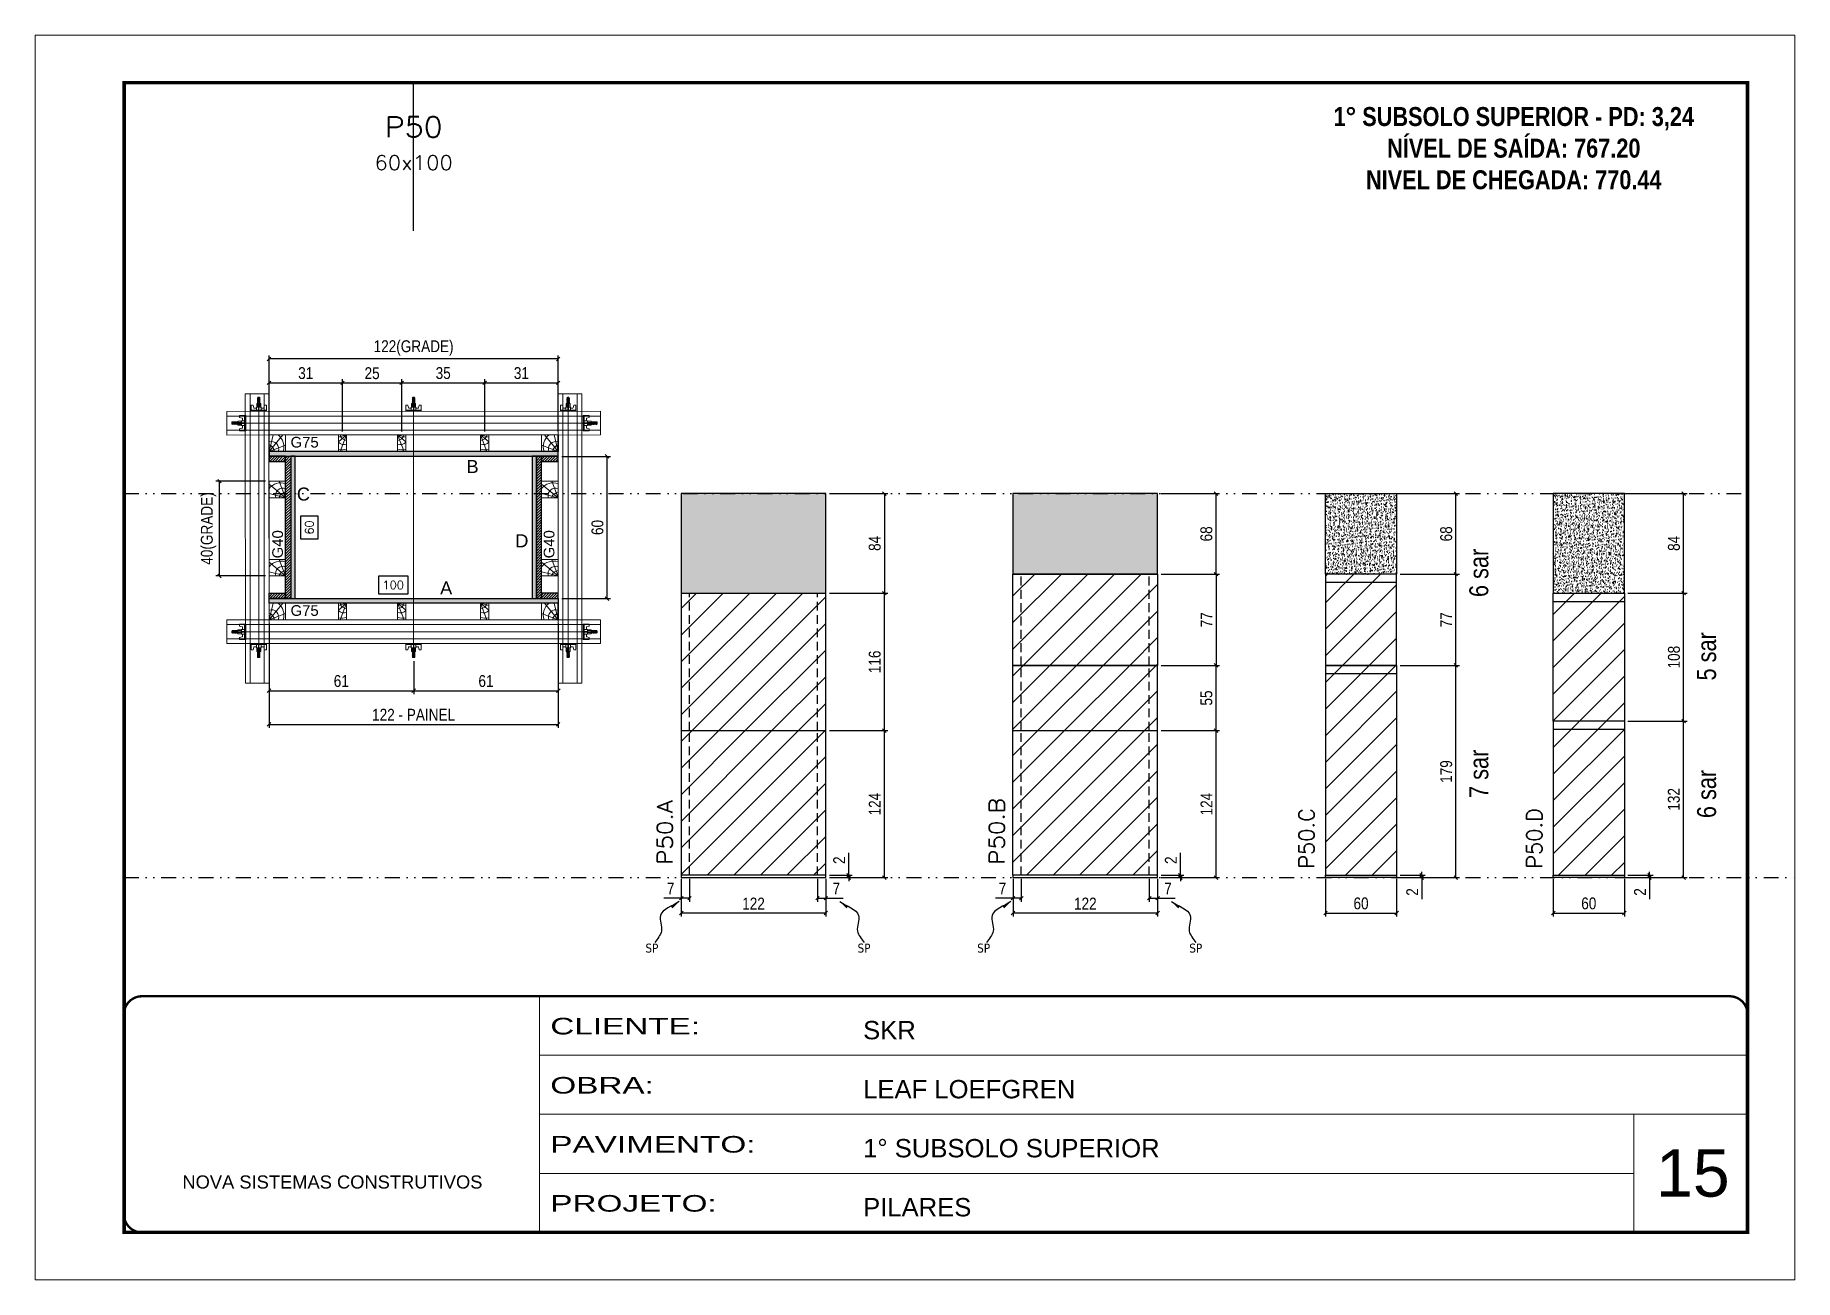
# Model space of a CAD drawing. Extents: x 14400 to 27878, y -21631 to 6985.
# Drawn here: x 17597 to 19082, y 2489 to 3539 of the extents above; entities that cross this region are included whole.
import ezdxf
from ezdxf.enums import TextEntityAlignment as Align

# ---------------------------------------------------------------- set-up
doc = ezdxf.new("R2010")
doc.units = 0
for name, pattern in [('CONTINUO', [0]), ('DASHED', [0.75, 0.5, -0.25]), ('DIVIDE2', [0.625, 0.25, -0.125, 0, -0.125, 0, -0.125]), ('HIDDEN', [0.375, 0.25, -0.125])]:
    doc.linetypes.add(name, pattern=pattern)
for name, color, linetype, lineweight in [('CARIMBO', 255, 'Continuous', 9), ('Folhas', 255, 'Continuous', 9), ('Hachura', 251, 'Continuous', 9), ('Madeira', 126, 'Continuous', 18), ('Perfil Metálico', 224, 'Continuous', 18), ('SARRAFO DE PRESSAO', 251, 'DASHED', 9), ('Texto Seção', 7, 'Continuous', 15)]:
    doc.layers.add(name, color=color, linetype=linetype, lineweight=lineweight)
for name, color, linetype in [('CHAPA', 1, 'Continuous'), ('COTA', 241, 'Continuous'), ('MEIO_PONT', 93, 'Continuous'), ('NOMENCLATURA', 7, 'Continuous'), ('Nível', 160, 'Continuous'), ('Painéis', 200, 'Continuous'), ('SARR_2.2x7', 40, 'Continuous'), ('SARRAFO', 251, 'Continuous'), ('Sarrafo de Pressão', 42, 'HIDDEN'), ('texto', 7, 'Continuous'), ('Texto de Titulo', 7, 'Continuous'), ('Texto Qtd Sarr', 242, 'Continuous'), ('TEXTO_GERAL', 7, 'Continuous')]:
    doc.layers.add(name, color=color, linetype=linetype)
doc.styles.add('ARIAL', font='arial.ttf')
doc.styles.add('ARIAL_NARROW', font='ARIALN.TTF', dxfattribs={"height": 0.2})
doc.styles.add('COTA TECNICA', font='techl___.ttf', dxfattribs={"height": 10})
doc.styles.add('COTA TECNICA 2X', font='techl___.ttf', dxfattribs={"height": 10})
doc.styles.add('COTA TECNICA-50', font='techl___.ttf', dxfattribs={"height": 10})
doc.styles.add('REGUA-120', font='ROMANS.shx', dxfattribs={"height": 15})
doc.styles.add('ROMANC', font='techb___.ttf', dxfattribs={"height": 2.5})
doc.styles.add('ROMANS', font='romans.shx')
doc.styles.add('SANSSERIF', font='sas_____.pfb')
doc.styles.get("Standard").update_dxf_attribs({"font": 'arial.ttf'})
doc.styles.add('Tecnologia', font='')
doc.styles.get('Tecnologia').set_extended_font_data('Forgotten Futurist')
doc.dimstyles.new('COTA PAINEL-50', dxfattribs={"dimtxt": 10, "dimasz": 3, "dimexe": 3, "dimexo": 3, "dimgap": 3, "dimtad": 1, "dimdec": 1, "dimzin": 12, "dimdsep": 46, "dimtxsty": 'COTA TECNICA-50', "dimblk1": 'OBLIQUE', "dimblk2": 'OBLIQUE', "dimsah": 1, "dimcen": 0.9, "dimclrd": 4, "dimclre": 4, "dimclrt": 240, "dimadec": 1, "dimazin": 3, "dimtfac": 1, "dimtdec": 1, "dimtmove": 0, "dimatfit": 3, "dimfxl": 1, "dimtolj": 1, "dimtzin": 12, "dimarcsym": 0})
doc.dimstyles.new('PAINEL', dxfattribs={"dimtxt": 10, "dimasz": 3, "dimexe": 3, "dimexo": 3, "dimgap": 3, "dimtad": 1, "dimdec": 1, "dimzin": 12, "dimdsep": 46, "dimtxsty": 'COTA TECNICA', "dimblk1": 'OBLIQUE', "dimblk2": 'OBLIQUE', "dimsah": 1, "dimcen": 0.9, "dimclrd": 4, "dimclre": 4, "dimclrt": 240, "dimadec": 1, "dimazin": 3, "dimtfac": 1, "dimtdec": 1, "dimtmove": 0, "dimatfit": 3, "dimfxl": 1, "dimtolj": 1, "dimtzin": 12, "dimarcsym": 0})
doc.dimstyles.new('SECAO PILAR', dxfattribs={"dimtxt": 10, "dimasz": 3, "dimexe": 3, "dimexo": 3, "dimgap": 3, "dimtad": 1, "dimdec": 1, "dimlfac": 0.5, "dimzin": 12, "dimdsep": 46, "dimtxsty": 'COTA TECNICA 2X', "dimblk1": 'OBLIQUE', "dimblk2": 'OBLIQUE', "dimsah": 1, "dimcen": 0.9, "dimclrd": 256, "dimclre": 256, "dimclrt": 256, "dimadec": 1, "dimazin": 3, "dimtfac": 1, "dimtdec": 1, "dimtmove": 0, "dimatfit": 3, "dimfxl": 1, "dimtolj": 1, "dimtzin": 12, "dimarcsym": 0})
doc.dimstyles.new('SECÇÃO 2', dxfattribs={"dimtxt": 7, "dimasz": 6, "dimexe": 0.18, "dimexo": 2, "dimgap": -4, "dimtad": 3, "dimdec": 1, "dimlfac": 0.5, "dimzin": 12, "dimdsep": 46, "dimtxsty": 'ROMANS', "dimblk": 'ARCHTICK', "dimcen": 0.09, "dimse1": 1, "dimse2": 1, "dimsd1": 1, "dimsd2": 1, "dimclrd": 180, "dimclre": 5, "dimclrt": 1, "dimadec": 0, "dimazin": 3, "dimtfac": 1, "dimtdec": 1, "dimtofl": 0, "dimtmove": 0, "dimatfit": 3, "dimldrblk": 'ARCHTICK', "dimfxl": 1, "dimtolj": 1, "dimtzin": 0, "dimarcsym": 0})
doc.dimstyles.get("Standard").update_dxf_attribs({"dimtxt": 0.18, "dimasz": 0.18, "dimexe": 0.18, "dimexo": 0.0625, "dimgap": 0.09, "dimtad": 0, "dimtih": 1, "dimtoh": 1, "dimdec": 4, "dimzin": 0, "dimdsep": 46, "dimtxsty": 'Standard', "dimcen": 0.09, "dimadec": 0, "dimazin": 0, "dimtfac": 1, "dimtdec": 4, "dimtofl": 0, "dimtmove": 0, "dimatfit": 3, "dimfxl": 1, "dimtolj": 1, "dimtzin": 0, "dimarcsym": 0})

msp = doc.modelspace()

# ---------------------------------------------------------------- texts
at = {"layer": 'CARIMBO', "style": 'ARIAL'}
msp.add_text('15', height=40, dxfattribs=at).set_placement((18964.83, 2559.15))
at = {"layer": 'NOMENCLATURA', "style": 'ARIAL_NARROW'}
for s, p in [('6 sar', (18823.28, 3064.99)), ('5 sar', (19015.51, 2994.6)), ('7 sar', (18823.28, 2895.49)), ('6 sar', (19015.51, 2878.5))]:
    msp.add_text(s, height=16, rotation=90, dxfattribs=at).set_placement(p)
at = {"layer": 'NOMENCLATURA', "color": 2, "insert": (18844.81, 3505.06), "char_height": 16, "attachment_point": 2, "style": 'ROMANC'}
msp.add_mtext_dynamic_manual_height_columns('\\P1° SUBSOLO SUPERIOR - PD: 3,24\\PNÍVEL DE SAÍDA: 767.20\\PNIVEL DE CHEGADA: 770.44', width=432.3511, gutter_width=1, heights=[0], dxfattribs=at)
at = {"layer": 'texto', "color": 0, "char_height": 7.5, "attachment_point": 5}
for insert in [(18117.43, 2768.79), (18296.45, 2768.79), (18397.39, 2768.79), (18576.42, 2768.79)]:
    msp.add_mtext('{\\fTahoma|b0|i0|c0|p34;\\C4;SP}', dxfattribs=dict(at, insert=insert))
at = {"layer": 'Texto Seção', "style": 'REGUA-120', "width": 1.1}
for s, p in [('P50.A', (18134.95, 2839.05)), ('P50.B', (18414.92, 2839.05))]:
    msp.add_text(s, height=13, rotation=90, dxfattribs=at).set_placement(p)
at = {"layer": 'Texto Seção', "char_height": 13, "width": 370.6998, "attachment_point": 7, "rotation": 90, "style": 'REGUA-120'}
for s, insert in [('P50.C', (18676.44, 2835.7)), ('P50.D', (18868.67, 2835.7))]:
    msp.add_mtext(s, dxfattribs=dict(at, insert=insert))
at = {"layer": 'TEXTO_GERAL', "color": 0, "linetype": 'Continuous', "style": 'SANSSERIF'}
for p in [(17812.48, 3195.64), (17812.48, 3053.64)]:
    msp.add_text('G75', height=9, dxfattribs=at).set_placement(p, align=Align.MIDDLE_LEFT)
at = {"layer": 'TEXTO_GERAL', "style": 'ARIAL'}
for s, p in [('B', (17966.07, 3175.12)), ('C', (17823.33, 3151.89)), ('D', (18007.67, 3112.46)), ('A', (17943.81, 3072.67))]:
    msp.add_text(s, height=11, dxfattribs=at).set_placement(p, align=Align.MIDDLE_CENTER)
at = {"layer": 'TEXTO_GERAL', "color": 0, "linetype": 'Continuous', "char_height": 9, "width": 285.3299, "attachment_point": 7, "rotation": 90, "style": 'SANSSERIF'}
for insert in [(17806.17, 3097.65), (18035.26, 3097.65)]:
    msp.add_mtext('G40', dxfattribs=dict(at, insert=insert))

# ---------------------------------------------------------------- blocks, each defined once
blk = doc.blocks.new('9999999999')
at = {"color": 30, "linetype": 'CONTINUO'}
for p, q in [((98564.6, 34230.2), (98564.6, 34429.4)), ((98564.6, 34379.6), (99584, 34379.6)), ((98564.6, 34329.8), (99488, 34329.8)), ((99584, 34329.8), (99488, 34329.8)), ((99488, 34329.8), (99488, 34230.2)), ((98564.6, 34280), (99488, 34280))]:
    blk.add_line(p, q, dxfattribs=at)
at = {"color": 30, "linetype": 'CONTINUO', "const_width": 2}
blk.add_lwpolyline([(99584, 34230.2), (99584, 34414.4, 0.414214), (99569, 34429.4), (98229, 34429.4, 0.414214), (98214, 34414.4), (98214, 34245.2, 0.414214), (98229, 34230.2), (99584, 34230.2)], format="xyb", dxfattribs=at)
at = {"layer": 'Folhas'}
blk.add_lwpolyline([(98139, 34190.2), (99624, 34190.2), (99624, 35240.2), (98139, 35240.2)], close=True, dxfattribs=at)
at = {"layer": 'Folhas', "color": 30, "const_width": 3}
blk.add_lwpolyline([(98214, 34230.2), (99584, 34230.2), (99584, 35200.2), (98214, 35200.2)], close=True, dxfattribs=at)
at = {"color": 7, "linetype": 'Continuous', "ltscale": 5, "style": 'ARIAL'}
for s, height, p in [('SKR', 15.48, (98837.7, 34393.1)), ('LEAF LOEFGREN', 15.483, (98837.7, 34343.3)), ('1° SUBSOLO SUPERIOR', 15.483, (98837.7, 34293.5)), ('NOVA SISTEMAS CONSTRUTIVOS', 11.059, (98263.2, 34267.2)), ('PILARES', 15.48, (98837.7, 34243.7))]:
    blk.add_text(s, height=height, dxfattribs=at).set_placement(p)
at = {"layer": 'Folhas', "color": 7, "style": 'Tecnologia', "width": 1.5}
for s, p in [('CLIENTE:', (98573.7, 34397.2)), ('OBRA:', (98573.7, 34347.3)), ('PAVIMENTO:', (98573.7, 34297.5)), ('PROJETO:', (98573.7, 34247.7))]:
    blk.add_text(s, height=14, dxfattribs=at).set_placement(p)
blk = doc.blocks.new('*D872')
at = {"layer": 'COTA', "color": 180, "lineweight": -2, "transparency": 16777216}
for p, q in [((17835.8, 3133.2), (17820.8, 3133.2)), ((17820.8, 3133.2), (17820.8, 3114.2)), ((17835.8, 3114.2), (17835.8, 3133.2)), ((17820.8, 3114.2), (17835.8, 3114.2))]:
    blk.add_line(p, q, dxfattribs=at)
at = {"layer": 'Defpoints', "color": 0, "transparency": 16777216}
for p in [(17833.6, 3183.7), (17833.6, 3063.7), (17839.8, 3063.7)]:
    blk.add_point(p, dxfattribs=at)
at = {"layer": 'COTA', "color": 1, "transparency": 16777216, "insert": (17828.3, 3123.7), "char_height": 7, "attachment_point": 5, "rotation": 90, "style": 'ROMANS'}
blk.add_mtext('\\A1;60', dxfattribs=at)
blk = doc.blocks.new('_ArchTick')
at = {"color": 0, "linetype": 'ByBlock', "const_width": 0.15}
blk.add_lwpolyline([(-0.5, -0.5), (0.5, 0.5)], dxfattribs=at)
blk = doc.blocks.new('*D873')
at = {"layer": 'COTA', "color": 180, "lineweight": -2, "transparency": 16777216}
for p, q in [((17911.6, 3082.7), (17886.6, 3082.7)), ((17886.6, 3082.7), (17886.6, 3067.7)), ((17911.6, 3067.7), (17911.6, 3082.7)), ((17886.6, 3067.7), (17911.6, 3067.7))]:
    blk.add_line(p, q, dxfattribs=at)
at = {"layer": 'Defpoints', "color": 0, "transparency": 16777216}
for p in [(17816.3, 3063.7), (18016.3, 3063.7), (18016.3, 3063.7)]:
    blk.add_point(p, dxfattribs=at)
at = {"layer": 'COTA', "color": 1, "transparency": 16777216, "insert": (17899.1, 3075.2), "char_height": 7, "attachment_point": 5, "style": 'ROMANS'}
blk.add_mtext('\\A1;100', dxfattribs=at)
blk = doc.blocks.new('_Oblique')
at = {"color": 0, "linetype": 'ByBlock', "lineweight": -2}
blk.add_line((-0.5, -0.5), (0.5, 0.5), dxfattribs=at)
blk = doc.blocks.new('*D874')
at = {"layer": 'COTA', "lineweight": -2, "transparency": 16777216}
for p, q in [((17794.3, 3042.8), (17794.3, 2954.6)), ((18038.3, 3042.8), (18038.3, 2954.6)), ((17794.3, 2957.6), (18038.3, 2957.6))]:
    blk.add_line(p, q, dxfattribs=at)
at = {"layer": 'Defpoints', "color": 0, "transparency": 16777216}
for p in [(17794.3, 3045.8), (18038.3, 3045.8), (18038.3, 2957.6)]:
    blk.add_point(p, dxfattribs=at)
at = {"layer": 'COTA', "lineweight": -2, "transparency": 16777216, "xscale": 3, "yscale": 3, "zscale": 3, "rotation": 180}
blk.add_blockref('_Oblique', (17794.3, 2957.6), dxfattribs=at)
at = {"layer": 'COTA', "lineweight": -2, "transparency": 16777216, "xscale": 3, "yscale": 3, "zscale": 3}
blk.add_blockref('_Oblique', (18038.3, 2957.6), dxfattribs=at)
at = {"layer": 'COTA', "transparency": 16777216, "insert": (17916.3, 2965.7), "char_height": 10, "attachment_point": 5, "style": 'COTA TECNICA 2X'}
blk.add_mtext('\\A1;122 - PAINEL', dxfattribs=at)
blk = doc.blocks.new('*D875')
at = {"layer": 'COTA', "lineweight": -2, "transparency": 16777216}
for p, q in [((17791.3, 3162.8), (17749.5, 3162.8)), ((17752.5, 3082.8), (17752.5, 3162.8)), ((17791.3, 3082.8), (17749.5, 3082.8))]:
    blk.add_line(p, q, dxfattribs=at)
at = {"layer": 'Defpoints', "color": 0, "transparency": 16777216}
for p in [(17752.5, 3162.8), (17794.3, 3162.8), (17794.3, 3082.8)]:
    blk.add_point(p, dxfattribs=at)
at = {"layer": 'COTA', "lineweight": -2, "transparency": 16777216, "xscale": 3, "yscale": 3, "zscale": 3}
for p, rotation in [((17752.5, 3162.8), 90), ((17752.5, 3082.8), 270)]:
    blk.add_blockref('_Oblique', p, dxfattribs=dict(at, rotation=rotation))
at = {"layer": 'COTA', "transparency": 16777216, "insert": (17743.3, 3122.8), "char_height": 10, "attachment_point": 5, "rotation": 90, "style": 'COTA TECNICA 2X'}
blk.add_mtext('\\A1;40(GRADE)', dxfattribs=at)
blk = doc.blocks.new('*D876')
at = {"layer": 'COTA', "lineweight": -2, "transparency": 16777216}
for p, q in [((17794.3, 3042.7), (17794.3, 2983)), ((17916.4, 3011), (17916.4, 2983)), ((17794.3, 2986), (17916.4, 2986))]:
    blk.add_line(p, q, dxfattribs=at)
at = {"layer": 'Defpoints', "color": 0, "transparency": 16777216}
for p in [(17794.3, 3045.7), (17916.4, 3014), (17916.4, 2986)]:
    blk.add_point(p, dxfattribs=at)
at = {"layer": 'COTA', "lineweight": -2, "transparency": 16777216, "xscale": 3, "yscale": 3, "zscale": 3, "rotation": 180}
blk.add_blockref('_Oblique', (17794.3, 2986), dxfattribs=at)
at = {"layer": 'COTA', "lineweight": -2, "transparency": 16777216, "xscale": 3, "yscale": 3, "zscale": 3}
blk.add_blockref('_Oblique', (17916.4, 2986), dxfattribs=at)
at = {"layer": 'COTA', "transparency": 16777216, "insert": (17855.3, 2994.1), "char_height": 10, "attachment_point": 5, "style": 'COTA TECNICA 2X'}
blk.add_mtext('\\A1;61', dxfattribs=at)
blk = doc.blocks.new('*D877')
at = {"layer": 'COTA', "lineweight": -2, "transparency": 16777216}
for p, q in [((17794.3, 3190.7), (17794.3, 3248.7)), ((17794.3, 3245.7), (17856.3, 3245.7)), ((17856.3, 3204.7), (17856.3, 3248.7))]:
    blk.add_line(p, q, dxfattribs=at)
at = {"layer": 'Defpoints', "color": 0, "transparency": 16777216}
for p in [(17856.3, 3245.7), (17856.3, 3201.7), (17794.3, 3187.7)]:
    blk.add_point(p, dxfattribs=at)
at = {"layer": 'COTA', "lineweight": -2, "transparency": 16777216, "xscale": 3, "yscale": 3, "zscale": 3, "rotation": 180}
blk.add_blockref('_Oblique', (17794.3, 3245.7), dxfattribs=at)
at = {"layer": 'COTA', "lineweight": -2, "transparency": 16777216, "xscale": 3, "yscale": 3, "zscale": 3}
blk.add_blockref('_Oblique', (17856.3, 3245.7), dxfattribs=at)
at = {"layer": 'COTA', "transparency": 16777216, "insert": (17825.3, 3253.9), "char_height": 10, "attachment_point": 5, "style": 'COTA TECNICA 2X'}
blk.add_mtext('\\A1;31', dxfattribs=at)
blk = doc.blocks.new('PONTALETE')
at = {"layer": 'Madeira'}
for q in [(2.71, 7), (7, 5.76), (7, 1.74)]:
    blk.add_line((0, 0), q, dxfattribs=at)
blk.add_lwpolyline([(0, 0), (7, 0), (7, 7), (0, 7)], close=True, dxfattribs=at)
for centre, radius, start, end in [((2.04, 0.06), 6.23, 37.28179, 109.09128), ((1.09, 0.9), 3.19, 343.60304, 109.98471), ((-0.21, -0.78), 3.09, 14.63219, 86.0383)]:
    blk.add_arc(centre, radius, start, end, dxfattribs=at)
blk = doc.blocks.new('C')
at = {"layer": 'Hachura', "color": 0}
for p, q in [((0, 3.22), (0, -3.22)), ((0.45, 3.22), (0, 3.22)), ((0.46, 3.16), (0, 3.16)), ((0.46, 3.05), (0, 3.05)), ((0.46, 2.88), (0, 2.88)), ((0, 2.75), (0, -1.16)), ((0.46, 2.65), (0, 2.65)), ((0.46, 2.23), (0, 2.23)), ((0.46, 1.51), (0, 1.51)), ((0.39, 0.49), (0.17, 0.49)), ((0.45, -3.23), (0.45, 3.22)), ((0.45, 3.22), (2.58, 3.22)), ((1.74, 0.97), (0.45, 0.97)), ((1.45, 0.1), (0.45, 0.1)), ((1.35, 1.94), (1.35, 0.96)), ((2.58, 2.39), (1.47, 2.09)), ((1.74, -0.97), (1.74, 0.97)), ((1.74, 0.97), (1.74, 0.84)), ((1.74, 0.97), (1.74, 0.84)), ((1.74, 0.84), (3.35, 0.84)), ((3.35, 0.45), (1.74, 0.45)), ((2.58, 3.22), (2.58, 2.39)), ((3.32, 0.84), (3.32, -0.84)), ((3.35, 0.84), (3.35, -0.84)), ((3.68, 0.45), (3.35, 0.45)), ((3.84, -0.52), (3.35, 0.45)), ((3.35, 0.06), (3.67, -0.57)), ((3.68, 0.45), (4.16, -0.52)), ((3.72, 0.5), (4.25, -0.57)), ((4.37, -0.55), (3.83, 0.53)), ((4.15, 0.45), (3.93, 0.45)), ((4.42, -0.52), (3.93, 0.45)), ((4.15, 0.45), (4.26, 0.45)), ((4.26, 0.45), (4.74, -0.52)), ((4.3, 0.5), (4.83, -0.57)), ((4.95, -0.55), (4.41, 0.53)), ((4.51, 0.45), (4.84, 0.45)), ((5, -0.52), (4.51, 0.45)), ((4.84, 0.45), (5.32, -0.52)), ((4.88, 0.5), (5.41, -0.57)), ((5.53, -0.55), (4.99, 0.53)), ((5.58, -0.52), (5.09, 0.45)), ((5.42, 0.45), (5.09, 0.45)), ((5.58, -0.52), (5.09, 0.45)), ((5.42, 0.45), (5.74, -0.19)), ((5.46, 0.5), (5.74, -0.07)), ((5.74, 0.19), (5.57, 0.53)), ((5.74, 0.32), (5.68, 0.45)), ((5.68, 0.45), (5.74, 0.45)), ((5.74, 0.45), (5.9, 0.29)), ((5.74, 0.45), (5.74, -0.52)), ((5.9, -0.36), (5.9, 0.29)), ((0.45, 0), (0, 0)), ((0.46, -1.52), (0, -1.52)), ((0.46, -2.23), (0, -2.23)), ((0.46, -2.65), (0, -2.65)), ((0.46, -2.88), (0, -2.88)), ((0.46, -3.05), (0, -3.05)), ((0.46, -3.16), (0, -3.16)), ((0, -3.22), (2.57, -3.22)), ((0.08, -0.48), (0.29, -0.48)), ((0.29, -0.48), (0.4, -0.48)), ((0.45, 0), (0.45, -0.97)), ((0.45, -0.16), (1.45, -0.16)), ((0.45, -0.65), (0.45, -0.32)), ((0.45, -3.23), (0.45, -0.65)), ((0.45, -0.97), (1.74, -0.97)), ((1.35, -1.94), (1.35, -0.97)), ((2.58, -2.39), (1.47, -2.1)), ((3.35, -0.32), (1.74, -0.32)), ((3.35, -0.84), (1.74, -0.84)), ((2.58, -3.23), (2.58, -2.39)), ((3.35, -0.07), (3.58, -0.52)), ((3.35, -0.52), (3.58, -0.52)), ((3.84, -0.52), (4.16, -0.52)), ((4.42, -0.52), (4.74, -0.52)), ((4.63, -0.52), (4.74, -0.52)), ((5, -0.52), (5.32, -0.52)), ((5.58, -0.52), (5.74, -0.52)), ((5.74, -0.52), (5.9, -0.36)), ((5.74, -0.52), (5.74, -0.52))]:
    blk.add_line(p, q, dxfattribs=at)
for centre, radius, start, end in [((1.52, 1.94), 0.161, 104.74356, 180), ((1.44, -0.03), 0.129, 272.69497, 87.30503), ((3.81, 0.39), 0.143, 25.56881, 154.43119), ((4.39, 0.39), 0.143, 25.56881, 154.43119), ((4.97, 0.39), 0.143, 25.56881, 154.43119), ((5.55, 0.39), 0.143, 25.56881, 154.43119), ((0.17, -0.37), 0.174, 221.74404, 317.85924), ((1.52, -1.94), 0.161, 180, 255.25644), ((3.71, -0.4), 0.174, 222.14076, 318.25596), ((4.29, -0.4), 0.174, 222.14076, 318.25596), ((4.87, -0.4), 0.174, 222.14076, 318.25596), ((5.45, -0.4), 0.174, 222.14076, 318.25596), ((5.61, -0.4), 0.174, 317.85924, 318.25596)]:
    blk.add_arc(centre, radius, start, end, dxfattribs=at)
blk = doc.blocks.new('MEIO PONTALETE')
at = {"layer": 'Madeira'}
for q in [(2.71, 7), (3.5, 2.88), (3.5, 0.87)]:
    blk.add_line((0, 0), q, dxfattribs=at)
blk.add_lwpolyline([(0, 0), (3.5, 0), (3.5, 7), (0, 7)], close=True, dxfattribs=at)
for centre, radius, start, end in [((2.04, 0.06), 6.23, 76.44987, 109.09128), ((1.09, 0.9), 3.19, 40.90626, 109.98471), ((-0.21, -0.78), 3.09, 14.63219, 86.0383)]:
    blk.add_arc(centre, radius, start, end, dxfattribs=at)
blk = doc.blocks.new('*D881')
at = {"layer": 'COTA', "lineweight": -2, "transparency": 16777216}
for p, q in [((17856.3, 3204.7), (17856.3, 3248.7)), ((17856.3, 3245.7), (17906.3, 3245.7)), ((17906.3, 3204.7), (17906.3, 3248.7))]:
    blk.add_line(p, q, dxfattribs=at)
at = {"layer": 'Defpoints', "color": 0, "transparency": 16777216}
for p in [(17906.3, 3245.7), (17856.3, 3201.7), (17906.3, 3201.7)]:
    blk.add_point(p, dxfattribs=at)
at = {"layer": 'COTA', "lineweight": -2, "transparency": 16777216, "xscale": 3, "yscale": 3, "zscale": 3, "rotation": 180}
blk.add_blockref('_Oblique', (17856.3, 3245.7), dxfattribs=at)
at = {"layer": 'COTA', "lineweight": -2, "transparency": 16777216, "xscale": 3, "yscale": 3, "zscale": 3}
blk.add_blockref('_Oblique', (17906.3, 3245.7), dxfattribs=at)
at = {"layer": 'COTA', "transparency": 16777216, "insert": (17881.3, 3253.8), "char_height": 10, "attachment_point": 5, "style": 'COTA TECNICA 2X'}
blk.add_mtext('\\A1;25', dxfattribs=at)
blk = doc.blocks.new('*D882')
at = {"layer": 'COTA', "lineweight": -2, "transparency": 16777216}
for p, q in [((17794.3, 3204.7), (17794.3, 3268.9)), ((18038.3, 3204.7), (18038.3, 3268.9)), ((18038.3, 3265.9), (17794.3, 3265.9))]:
    blk.add_line(p, q, dxfattribs=at)
at = {"layer": 'Defpoints', "color": 0, "transparency": 16777216}
for p in [(17794.3, 3265.9), (17794.3, 3201.7), (18038.3, 3201.7)]:
    blk.add_point(p, dxfattribs=at)
at = {"layer": 'COTA', "lineweight": -2, "transparency": 16777216, "xscale": 3, "yscale": 3, "zscale": 3, "rotation": 180}
blk.add_blockref('_Oblique', (17794.3, 3265.9), dxfattribs=at)
at = {"layer": 'COTA', "lineweight": -2, "transparency": 16777216, "xscale": 3, "yscale": 3, "zscale": 3}
blk.add_blockref('_Oblique', (18038.3, 3265.9), dxfattribs=at)
at = {"layer": 'COTA', "transparency": 16777216, "insert": (17916.3, 3275.1), "char_height": 10, "attachment_point": 5, "style": 'COTA TECNICA 2X'}
blk.add_mtext('\\A1;122(GRADE)', dxfattribs=at)
blk = doc.blocks.new('*D883')
at = {"layer": 'COTA', "lineweight": -2, "transparency": 16777216}
for p, q in [((18041.3, 3183.7), (18082.6, 3183.7)), ((18079.6, 3063.7), (18079.6, 3183.7)), ((18041.3, 3063.7), (18082.6, 3063.7))]:
    blk.add_line(p, q, dxfattribs=at)
at = {"layer": 'Defpoints', "color": 0, "transparency": 16777216}
for p in [(18038.3, 3183.7), (18079.6, 3183.7), (18038.3, 3063.7)]:
    blk.add_point(p, dxfattribs=at)
at = {"layer": 'COTA', "lineweight": -2, "transparency": 16777216, "xscale": 3, "yscale": 3, "zscale": 3}
for p, rotation in [((18079.6, 3183.7), 90), ((18079.6, 3063.7), 270)]:
    blk.add_blockref('_Oblique', p, dxfattribs=dict(at, rotation=rotation))
at = {"layer": 'COTA', "transparency": 16777216, "insert": (18071.5, 3123.7), "char_height": 10, "attachment_point": 5, "rotation": 90, "style": 'COTA TECNICA 2X'}
blk.add_mtext('\\A1;60', dxfattribs=at)
blk = doc.blocks.new('titulo1')
at = {"layer": 'Defpoints', "color": 252, "linetype": 'HIDDEN', "ltscale": 2}
blk.add_line((0, 0), (0, 125), dxfattribs=at)
at = {"layer": 'Defpoints', "style": 'ROMANS', "oblique": 15}
blk.add_attdef('FOLHA', text='', height=10, dxfattribs=at).set_placement((0, 15.6), align=Align.MIDDLE_CENTER)
at = {"layer": 'Texto Qtd Sarr', "color": 3, "style": 'ROMANS', "oblique": 15}
for tag, height, p in [('TITULO', 17, (0, 71.4)), ('SEÇÃO', 12, (0, 41.5))]:
    blk.add_attdef(tag, text='', height=height, dxfattribs=at).set_placement(p, align=Align.MIDDLE_CENTER)
blk = doc.blocks.new('*D884')
at = {"layer": 'COTA', "lineweight": -2, "transparency": 16777216}
for p, q in [((17916.4, 3011), (17916.4, 2983)), ((17916.4, 2986), (18038.4, 2986)), ((18038.4, 2989.2), (18038.4, 2983))]:
    blk.add_line(p, q, dxfattribs=at)
at = {"layer": 'Defpoints', "color": 0, "transparency": 16777216}
for p in [(17916.4, 3014), (18038.4, 2992.2), (18038.4, 2986)]:
    blk.add_point(p, dxfattribs=at)
at = {"layer": 'COTA', "lineweight": -2, "transparency": 16777216, "xscale": 3, "yscale": 3, "zscale": 3, "rotation": 180}
blk.add_blockref('_Oblique', (17916.4, 2986), dxfattribs=at)
at = {"layer": 'COTA', "lineweight": -2, "transparency": 16777216, "xscale": 3, "yscale": 3, "zscale": 3}
blk.add_blockref('_Oblique', (18038.4, 2986), dxfattribs=at)
at = {"layer": 'COTA', "transparency": 16777216, "insert": (17977.4, 2994.1), "char_height": 10, "attachment_point": 5, "style": 'COTA TECNICA 2X'}
blk.add_mtext('\\A1;61', dxfattribs=at)
blk = doc.blocks.new('*D885')
at = {"layer": 'COTA', "lineweight": -2, "transparency": 16777216}
for p, q in [((17906.3, 3204.7), (17906.3, 3248.7)), ((17906.3, 3245.7), (17976.3, 3245.7)), ((17976.3, 3204.7), (17976.3, 3248.7))]:
    blk.add_line(p, q, dxfattribs=at)
at = {"layer": 'Defpoints', "color": 0, "transparency": 16777216}
for p in [(17976.3, 3245.7), (17906.3, 3201.7), (17976.3, 3201.7)]:
    blk.add_point(p, dxfattribs=at)
at = {"layer": 'COTA', "lineweight": -2, "transparency": 16777216, "xscale": 3, "yscale": 3, "zscale": 3, "rotation": 180}
blk.add_blockref('_Oblique', (17906.3, 3245.7), dxfattribs=at)
at = {"layer": 'COTA', "lineweight": -2, "transparency": 16777216, "xscale": 3, "yscale": 3, "zscale": 3}
blk.add_blockref('_Oblique', (17976.3, 3245.7), dxfattribs=at)
at = {"layer": 'COTA', "transparency": 16777216, "insert": (17941.3, 3253.9), "char_height": 10, "attachment_point": 5, "style": 'COTA TECNICA 2X'}
blk.add_mtext('\\A1;35', dxfattribs=at)
blk = doc.blocks.new('*D886')
at = {"layer": 'COTA', "lineweight": -2, "transparency": 16777216}
for p, q in [((17976.3, 3204.7), (17976.3, 3248.7)), ((17976.3, 3245.7), (18038.3, 3245.7)), ((18038.3, 3239.3), (18038.3, 3248.7))]:
    blk.add_line(p, q, dxfattribs=at)
at = {"layer": 'Defpoints', "color": 0, "transparency": 16777216}
for p in [(18038.3, 3245.7), (18038.3, 3236.3), (17976.3, 3201.7)]:
    blk.add_point(p, dxfattribs=at)
at = {"layer": 'COTA', "lineweight": -2, "transparency": 16777216, "xscale": 3, "yscale": 3, "zscale": 3, "rotation": 180}
blk.add_blockref('_Oblique', (17976.3, 3245.7), dxfattribs=at)
at = {"layer": 'COTA', "lineweight": -2, "transparency": 16777216, "xscale": 3, "yscale": 3, "zscale": 3}
blk.add_blockref('_Oblique', (18038.3, 3245.7), dxfattribs=at)
at = {"layer": 'COTA', "transparency": 16777216, "insert": (18007.3, 3253.9), "char_height": 10, "attachment_point": 5, "style": 'COTA TECNICA 2X'}
blk.add_mtext('\\A1;31', dxfattribs=at)
blk = doc.blocks.new('*D859')
at = {"layer": 'COTA', "color": 4, "lineweight": -2, "transparency": 16777216}
for p, q in [((18142.2, 2827.3), (18142.2, 2795.4)), ((18264.2, 2827.3), (18264.2, 2795.4)), ((18264.2, 2798.4), (18142.2, 2798.4))]:
    blk.add_line(p, q, dxfattribs=at)
at = {"layer": 'Defpoints', "color": 0, "transparency": 16777216}
for p in [(18142.2, 2830.3), (18264.2, 2830.3), (18142.2, 2798.4)]:
    blk.add_point(p, dxfattribs=at)
at = {"layer": 'COTA', "color": 4, "lineweight": -2, "transparency": 16777216, "xscale": 3, "yscale": 3, "zscale": 3, "rotation": 180}
blk.add_blockref('_Oblique', (18142.2, 2798.4), dxfattribs=at)
at = {"layer": 'COTA', "color": 4, "lineweight": -2, "transparency": 16777216, "xscale": 3, "yscale": 3, "zscale": 3}
blk.add_blockref('_Oblique', (18264.2, 2798.4), dxfattribs=at)
at = {"layer": 'COTA', "color": 240, "transparency": 16777216, "insert": (18203.2, 2806.4), "char_height": 10, "attachment_point": 5, "style": 'COTA TECNICA'}
blk.add_mtext('\\A1;122', dxfattribs=at)
blk = doc.blocks.new('*D860')
at = {"layer": 'COTA', "color": 4, "lineweight": -2, "transparency": 16777216}
for p, q in [((18257.2, 2827.3), (18257.2, 2808)), ((18264.2, 2825.3), (18264.2, 2808)), ((18257.2, 2811), (18264.2, 2811)), ((18264.2, 2811), (18278.9, 2811))]:
    blk.add_line(p, q, dxfattribs=at)
at = {"layer": 'Defpoints', "color": 0, "transparency": 16777216}
for p in [(18257.2, 2830.3), (18264.2, 2828.3), (18264.2, 2811)]:
    blk.add_point(p, dxfattribs=at)
at = {"layer": 'COTA', "color": 4, "lineweight": -2, "transparency": 16777216, "xscale": 3, "yscale": 3, "zscale": 3, "rotation": 180}
blk.add_blockref('_Oblique', (18257.2, 2811), dxfattribs=at)
at = {"layer": 'COTA', "color": 4, "lineweight": -2, "transparency": 16777216, "xscale": 3, "yscale": 3, "zscale": 3}
blk.add_blockref('_Oblique', (18264.2, 2811), dxfattribs=at)
at = {"layer": 'COTA', "color": 240, "transparency": 16777216, "insert": (18273.1, 2819.1), "char_height": 10, "attachment_point": 5, "style": 'COTA TECNICA-50'}
blk.add_mtext('\\A1;7', dxfattribs=at)
blk = doc.blocks.new('*D861')
at = {"layer": 'COTA', "color": 4, "lineweight": -2, "transparency": 16777216}
for p, q in [((18142.2, 2825.3), (18142.2, 2808)), ((18149.2, 2827.3), (18149.2, 2808)), ((18142.2, 2811), (18127.5, 2811)), ((18149.2, 2811), (18142.2, 2811))]:
    blk.add_line(p, q, dxfattribs=at)
at = {"layer": 'Defpoints', "color": 0, "transparency": 16777216}
for p in [(18142.2, 2828.3), (18149.2, 2830.3), (18142.2, 2811)]:
    blk.add_point(p, dxfattribs=at)
at = {"layer": 'COTA', "color": 4, "lineweight": -2, "transparency": 16777216, "xscale": 3, "yscale": 3, "zscale": 3, "rotation": 180}
blk.add_blockref('_Oblique', (18142.2, 2811), dxfattribs=at)
at = {"layer": 'COTA', "color": 4, "lineweight": -2, "transparency": 16777216, "xscale": 3, "yscale": 3, "zscale": 3}
blk.add_blockref('_Oblique', (18149.2, 2811), dxfattribs=at)
at = {"layer": 'COTA', "color": 240, "transparency": 16777216, "insert": (18133.3, 2819.1), "char_height": 10, "attachment_point": 5, "style": 'COTA TECNICA-50'}
blk.add_mtext('\\A1;7', dxfattribs=at)
blk = doc.blocks.new('*D862')
at = {"layer": 'COTA', "color": 4, "lineweight": -2, "transparency": 16777216}
for p, q in [((18283.5, 2830.3), (18283.5, 2849.1)), ((18267.2, 2830.3), (18286.5, 2830.3)), ((18267.2, 2828.3), (18286.5, 2828.3)), ((18283.5, 2828.3), (18283.5, 2830.3)), ((18283.5, 2828.3), (18283.5, 2825.3))]:
    blk.add_line(p, q, dxfattribs=at)
at = {"layer": 'Defpoints', "color": 0, "transparency": 16777216}
for p in [(18264.2, 2830.3), (18264.2, 2828.3), (18283.5, 2828.3)]:
    blk.add_point(p, dxfattribs=at)
at = {"layer": 'COTA', "color": 4, "lineweight": -2, "transparency": 16777216, "xscale": 3, "yscale": 3, "zscale": 3}
for p, rotation in [((18283.5, 2830.3), 270), ((18283.5, 2828.3), 90)]:
    blk.add_blockref('_Oblique', p, dxfattribs=dict(at, rotation=rotation))
at = {"layer": 'COTA', "color": 240, "transparency": 16777216, "insert": (18275.5, 2843), "char_height": 10, "attachment_point": 5, "rotation": 90, "style": 'COTA TECNICA-50'}
blk.add_mtext('\\A1;2', dxfattribs=at)
blk = doc.blocks.new('*D887')
at = {"layer": 'COTA', "color": 4, "linetype": 'ByBlock', "lineweight": -2, "transparency": 16777216}
for p, q in [((18267.2, 2952.3), (18316.6, 2952.3)), ((18313.6, 2828.3), (18313.6, 2952.3)), ((18267.2, 2828.3), (18316.6, 2828.3))]:
    blk.add_line(p, q, dxfattribs=at)
at = {"layer": 'Defpoints', "color": 0, "linetype": 'ByBlock', "transparency": 16777216}
for p in [(18264.2, 2952.3), (18313.6, 2952.3), (18264.2, 2828.3)]:
    blk.add_point(p, dxfattribs=at)
at = {"layer": 'COTA', "color": 4, "linetype": 'ByBlock', "lineweight": -2, "transparency": 16777216, "xscale": 3, "yscale": 3, "zscale": 3}
for p, rotation in [((18313.6, 2952.3), 90), ((18313.6, 2828.3), 270)]:
    blk.add_blockref('_Oblique', p, dxfattribs=dict(at, rotation=rotation))
at = {"layer": 'COTA', "color": 240, "linetype": 'ByBlock', "transparency": 16777216, "insert": (18305.5, 2890.3), "char_height": 10, "attachment_point": 5, "rotation": 90, "style": 'COTA TECNICA'}
blk.add_mtext('\\A1;124', dxfattribs=at)
blk = doc.blocks.new('*D888')
at = {"layer": 'COTA', "color": 4, "linetype": 'ByBlock', "lineweight": -2, "transparency": 16777216}
for p, q in [((18267.2, 2952.3), (18316.6, 2952.3)), ((18313.6, 2828.3), (18313.6, 2952.3)), ((18267.2, 2828.3), (18316.6, 2828.3))]:
    blk.add_line(p, q, dxfattribs=at)
at = {"layer": 'Defpoints', "color": 0, "linetype": 'ByBlock', "transparency": 16777216}
for p in [(18264.2, 2952.3), (18313.6, 2952.3), (18264.2, 2828.3)]:
    blk.add_point(p, dxfattribs=at)
at = {"layer": 'COTA', "color": 4, "linetype": 'ByBlock', "lineweight": -2, "transparency": 16777216, "xscale": 3, "yscale": 3, "zscale": 3}
for p, rotation in [((18313.6, 2952.3), 90), ((18313.6, 2828.3), 270)]:
    blk.add_blockref('_Oblique', p, dxfattribs=dict(at, rotation=rotation))
at = {"layer": 'COTA', "color": 240, "linetype": 'ByBlock', "transparency": 16777216, "insert": (18305.5, 2890.3), "char_height": 10, "attachment_point": 5, "rotation": 90, "style": 'COTA TECNICA'}
blk.add_mtext('\\A1;124', dxfattribs=at)
blk = doc.blocks.new('*D863')
at = {"layer": 'COTA', "color": 4, "lineweight": -2, "transparency": 16777216}
for p, q in [((18422.2, 2827.3), (18422.2, 2795.4)), ((18544.2, 2827.3), (18544.2, 2795.4)), ((18544.2, 2798.4), (18422.2, 2798.4))]:
    blk.add_line(p, q, dxfattribs=at)
at = {"layer": 'Defpoints', "color": 0, "transparency": 16777216}
for p in [(18422.2, 2830.3), (18544.2, 2830.3), (18422.2, 2798.4)]:
    blk.add_point(p, dxfattribs=at)
at = {"layer": 'COTA', "color": 4, "lineweight": -2, "transparency": 16777216, "xscale": 3, "yscale": 3, "zscale": 3, "rotation": 180}
blk.add_blockref('_Oblique', (18422.2, 2798.4), dxfattribs=at)
at = {"layer": 'COTA', "color": 4, "lineweight": -2, "transparency": 16777216, "xscale": 3, "yscale": 3, "zscale": 3}
blk.add_blockref('_Oblique', (18544.2, 2798.4), dxfattribs=at)
at = {"layer": 'COTA', "color": 240, "transparency": 16777216, "insert": (18483.2, 2806.4), "char_height": 10, "attachment_point": 5, "style": 'COTA TECNICA'}
blk.add_mtext('\\A1;122', dxfattribs=at)
blk = doc.blocks.new('*D864')
at = {"layer": 'COTA', "color": 4, "lineweight": -2, "transparency": 16777216}
for p, q in [((18537.2, 2827.3), (18537.2, 2808)), ((18544.2, 2825.3), (18544.2, 2808)), ((18537.2, 2811), (18544.2, 2811)), ((18544.2, 2811), (18558.9, 2811))]:
    blk.add_line(p, q, dxfattribs=at)
at = {"layer": 'Defpoints', "color": 0, "transparency": 16777216}
for p in [(18537.2, 2830.3), (18544.2, 2828.3), (18544.2, 2811)]:
    blk.add_point(p, dxfattribs=at)
at = {"layer": 'COTA', "color": 4, "lineweight": -2, "transparency": 16777216, "xscale": 3, "yscale": 3, "zscale": 3, "rotation": 180}
blk.add_blockref('_Oblique', (18537.2, 2811), dxfattribs=at)
at = {"layer": 'COTA', "color": 4, "lineweight": -2, "transparency": 16777216, "xscale": 3, "yscale": 3, "zscale": 3}
blk.add_blockref('_Oblique', (18544.2, 2811), dxfattribs=at)
at = {"layer": 'COTA', "color": 240, "transparency": 16777216, "insert": (18553, 2819.1), "char_height": 10, "attachment_point": 5, "style": 'COTA TECNICA-50'}
blk.add_mtext('\\A1;7', dxfattribs=at)
blk = doc.blocks.new('*D865')
at = {"layer": 'COTA', "color": 4, "lineweight": -2, "transparency": 16777216}
for p, q in [((18422.2, 2825.3), (18422.2, 2808)), ((18429.2, 2827.3), (18429.2, 2808)), ((18422.2, 2811), (18407.4, 2811)), ((18429.2, 2811), (18422.2, 2811))]:
    blk.add_line(p, q, dxfattribs=at)
at = {"layer": 'Defpoints', "color": 0, "transparency": 16777216}
for p in [(18422.2, 2828.3), (18429.2, 2830.3), (18422.2, 2811)]:
    blk.add_point(p, dxfattribs=at)
at = {"layer": 'COTA', "color": 4, "lineweight": -2, "transparency": 16777216, "xscale": 3, "yscale": 3, "zscale": 3, "rotation": 180}
blk.add_blockref('_Oblique', (18422.2, 2811), dxfattribs=at)
at = {"layer": 'COTA', "color": 4, "lineweight": -2, "transparency": 16777216, "xscale": 3, "yscale": 3, "zscale": 3}
blk.add_blockref('_Oblique', (18429.2, 2811), dxfattribs=at)
at = {"layer": 'COTA', "color": 240, "transparency": 16777216, "insert": (18413.3, 2819.1), "char_height": 10, "attachment_point": 5, "style": 'COTA TECNICA-50'}
blk.add_mtext('\\A1;7', dxfattribs=at)
blk = doc.blocks.new('*D866')
at = {"layer": 'COTA', "color": 4, "lineweight": -2, "transparency": 16777216}
for p, q in [((18563.4, 2830.3), (18563.4, 2849.1)), ((18547.2, 2830.3), (18566.4, 2830.3)), ((18547.2, 2828.3), (18566.4, 2828.3)), ((18563.4, 2828.3), (18563.4, 2830.3)), ((18563.4, 2828.3), (18563.4, 2825.3))]:
    blk.add_line(p, q, dxfattribs=at)
at = {"layer": 'Defpoints', "color": 0, "transparency": 16777216}
for p in [(18544.2, 2830.3), (18544.2, 2828.3), (18563.4, 2828.3)]:
    blk.add_point(p, dxfattribs=at)
at = {"layer": 'COTA', "color": 4, "lineweight": -2, "transparency": 16777216, "xscale": 3, "yscale": 3, "zscale": 3}
for p, rotation in [((18563.4, 2830.3), 270), ((18563.4, 2828.3), 90)]:
    blk.add_blockref('_Oblique', p, dxfattribs=dict(at, rotation=rotation))
at = {"layer": 'COTA', "color": 240, "transparency": 16777216, "insert": (18555.4, 2843), "char_height": 10, "attachment_point": 5, "rotation": 90, "style": 'COTA TECNICA-50'}
blk.add_mtext('\\A1;2', dxfattribs=at)
blk = doc.blocks.new('*D867')
at = {"layer": 'COTA', "color": 4, "lineweight": -2, "transparency": 16777216}
for p, q in [((18547.2, 3007.3), (18596.5, 3007.3)), ((18593.5, 2952.3), (18593.5, 3007.3)), ((18547.2, 2952.3), (18596.5, 2952.3))]:
    blk.add_line(p, q, dxfattribs=at)
at = {"layer": 'Defpoints', "color": 0, "transparency": 16777216}
for p in [(18544.2, 3007.3), (18593.5, 3007.3), (18544.2, 2952.3)]:
    blk.add_point(p, dxfattribs=at)
at = {"layer": 'COTA', "color": 4, "lineweight": -2, "transparency": 16777216, "xscale": 3, "yscale": 3, "zscale": 3}
for p, rotation in [((18593.5, 3007.3), 90), ((18593.5, 2952.3), 270)]:
    blk.add_blockref('_Oblique', p, dxfattribs=dict(at, rotation=rotation))
at = {"layer": 'COTA', "color": 240, "transparency": 16777216, "insert": (18585.4, 2979.8), "char_height": 10, "attachment_point": 5, "rotation": 90, "style": 'COTA TECNICA-50'}
blk.add_mtext('\\A1;55', dxfattribs=at)
blk = doc.blocks.new('*D889')
at = {"layer": 'COTA', "color": 4, "linetype": 'ByBlock', "lineweight": -2, "transparency": 16777216}
for p, q in [((18547.2, 2952.3), (18596.5, 2952.3)), ((18593.5, 2828.3), (18593.5, 2952.3)), ((18547.2, 2828.3), (18596.5, 2828.3))]:
    blk.add_line(p, q, dxfattribs=at)
at = {"layer": 'Defpoints', "color": 0, "linetype": 'ByBlock', "transparency": 16777216}
for p in [(18544.2, 2952.3), (18593.5, 2952.3), (18544.2, 2828.3)]:
    blk.add_point(p, dxfattribs=at)
at = {"layer": 'COTA', "color": 4, "linetype": 'ByBlock', "lineweight": -2, "transparency": 16777216, "xscale": 3, "yscale": 3, "zscale": 3}
for p, rotation in [((18593.5, 2952.3), 90), ((18593.5, 2828.3), 270)]:
    blk.add_blockref('_Oblique', p, dxfattribs=dict(at, rotation=rotation))
at = {"layer": 'COTA', "color": 240, "linetype": 'ByBlock', "transparency": 16777216, "insert": (18585.5, 2890.3), "char_height": 10, "attachment_point": 5, "rotation": 90, "style": 'COTA TECNICA'}
blk.add_mtext('\\A1;124', dxfattribs=at)
blk = doc.blocks.new('*D890')
at = {"layer": 'COTA', "color": 4, "linetype": 'ByBlock', "lineweight": -2, "transparency": 16777216}
for p, q in [((18547.2, 2952.3), (18596.5, 2952.3)), ((18593.5, 2828.3), (18593.5, 2952.3)), ((18547.2, 2828.3), (18596.5, 2828.3))]:
    blk.add_line(p, q, dxfattribs=at)
at = {"layer": 'Defpoints', "color": 0, "linetype": 'ByBlock', "transparency": 16777216}
for p in [(18544.2, 2952.3), (18593.5, 2952.3), (18544.2, 2828.3)]:
    blk.add_point(p, dxfattribs=at)
at = {"layer": 'COTA', "color": 4, "linetype": 'ByBlock', "lineweight": -2, "transparency": 16777216, "xscale": 3, "yscale": 3, "zscale": 3}
for p, rotation in [((18593.5, 2952.3), 90), ((18593.5, 2828.3), 270)]:
    blk.add_blockref('_Oblique', p, dxfattribs=dict(at, rotation=rotation))
at = {"layer": 'COTA', "color": 240, "linetype": 'ByBlock', "transparency": 16777216, "insert": (18585.5, 2890.3), "char_height": 10, "attachment_point": 5, "rotation": 90, "style": 'COTA TECNICA'}
blk.add_mtext('\\A1;124', dxfattribs=at)
blk = doc.blocks.new('*D868')
at = {"layer": 'COTA', "color": 4, "lineweight": -2, "transparency": 16777216}
for p, q in [((18685.9, 2827.3), (18685.9, 2795.4)), ((18745.9, 2827.3), (18745.9, 2795.4)), ((18685.9, 2798.4), (18745.9, 2798.4))]:
    blk.add_line(p, q, dxfattribs=at)
at = {"layer": 'Defpoints', "color": 0, "transparency": 16777216}
for p in [(18685.9, 2830.3), (18745.9, 2830.3), (18745.9, 2798.4)]:
    blk.add_point(p, dxfattribs=at)
at = {"layer": 'COTA', "color": 4, "lineweight": -2, "transparency": 16777216, "xscale": 3, "yscale": 3, "zscale": 3, "rotation": 180}
blk.add_blockref('_Oblique', (18685.9, 2798.4), dxfattribs=at)
at = {"layer": 'COTA', "color": 4, "lineweight": -2, "transparency": 16777216, "xscale": 3, "yscale": 3, "zscale": 3}
blk.add_blockref('_Oblique', (18745.9, 2798.4), dxfattribs=at)
at = {"layer": 'COTA', "color": 240, "transparency": 16777216, "insert": (18715.9, 2806.5), "char_height": 10, "attachment_point": 5, "style": 'COTA TECNICA'}
blk.add_mtext('\\A1;60', dxfattribs=at)
blk = doc.blocks.new('*D869')
at = {"layer": 'COTA', "color": 4, "lineweight": -2, "transparency": 16777216}
for p, q in [((18748.9, 2830.3), (18770.1, 2830.3)), ((18748.9, 2828.3), (18770.1, 2828.3)), ((18767.1, 2830.3), (18767.1, 2833.3)), ((18767.1, 2830.3), (18767.1, 2828.3)), ((18767.1, 2828.3), (18767.1, 2810.2))]:
    blk.add_line(p, q, dxfattribs=at)
at = {"layer": 'Defpoints', "color": 0, "transparency": 16777216}
for p in [(18745.9, 2830.3), (18745.9, 2828.3), (18767.1, 2830.3)]:
    blk.add_point(p, dxfattribs=at)
at = {"layer": 'COTA', "color": 4, "lineweight": -2, "transparency": 16777216, "xscale": 3, "yscale": 3, "zscale": 3}
for p, rotation in [((18767.1, 2830.3), 270), ((18767.1, 2828.3), 90)]:
    blk.add_blockref('_Oblique', p, dxfattribs=dict(at, rotation=rotation))
at = {"layer": 'COTA', "color": 240, "transparency": 16777216, "insert": (18759.1, 2816.2), "char_height": 10, "attachment_point": 5, "rotation": 90, "style": 'COTA TECNICA-50'}
blk.add_mtext('\\A1;2', dxfattribs=at)
blk = doc.blocks.new('*D870')
at = {"layer": 'COTA', "color": 4, "lineweight": -2, "transparency": 16777216}
for p, q in [((18748.9, 3007.3), (18798.9, 3007.3)), ((18795.9, 2828.3), (18795.9, 3007.3)), ((18748.9, 2828.3), (18798.9, 2828.3))]:
    blk.add_line(p, q, dxfattribs=at)
at = {"layer": 'Defpoints', "color": 0, "transparency": 16777216}
for p in [(18745.9, 3007.3), (18795.9, 3007.3), (18745.9, 2828.3)]:
    blk.add_point(p, dxfattribs=at)
at = {"layer": 'COTA', "color": 4, "lineweight": -2, "transparency": 16777216, "xscale": 3, "yscale": 3, "zscale": 3}
for p, rotation in [((18795.9, 3007.3), 90), ((18795.9, 2828.3), 270)]:
    blk.add_blockref('_Oblique', p, dxfattribs=dict(at, rotation=rotation))
at = {"layer": 'COTA', "color": 240, "transparency": 16777216, "insert": (18787.8, 2917.8), "char_height": 10, "attachment_point": 5, "rotation": 90, "style": 'COTA TECNICA-50'}
blk.add_mtext('\\A1;179', dxfattribs=at)
blk = doc.blocks.new('*D871')
at = {"layer": 'COTA', "color": 4, "lineweight": -2, "transparency": 16777216}
for p, q in [((18878.1, 2827.3), (18878.1, 2795.4)), ((18938.1, 2827.3), (18938.1, 2795.4)), ((18878.1, 2798.4), (18938.1, 2798.4))]:
    blk.add_line(p, q, dxfattribs=at)
at = {"layer": 'Defpoints', "color": 0, "transparency": 16777216}
for p in [(18878.1, 2830.3), (18938.1, 2830.3), (18938.1, 2798.4)]:
    blk.add_point(p, dxfattribs=at)
at = {"layer": 'COTA', "color": 4, "lineweight": -2, "transparency": 16777216, "xscale": 3, "yscale": 3, "zscale": 3, "rotation": 180}
blk.add_blockref('_Oblique', (18878.1, 2798.4), dxfattribs=at)
at = {"layer": 'COTA', "color": 4, "lineweight": -2, "transparency": 16777216, "xscale": 3, "yscale": 3, "zscale": 3}
blk.add_blockref('_Oblique', (18938.1, 2798.4), dxfattribs=at)
at = {"layer": 'COTA', "color": 240, "transparency": 16777216, "insert": (18908.1, 2806.5), "char_height": 10, "attachment_point": 5, "style": 'COTA TECNICA'}
blk.add_mtext('\\A1;60', dxfattribs=at)
blk = doc.blocks.new('*D857')
at = {"layer": 'COTA', "color": 4, "lineweight": -2, "transparency": 16777216}
for p, q in [((18941.1, 2830.3), (18962.3, 2830.3)), ((18941.1, 2828.3), (18962.3, 2828.3)), ((18959.3, 2830.3), (18959.3, 2833.3)), ((18959.3, 2830.3), (18959.3, 2828.3)), ((18959.3, 2828.3), (18959.3, 2810.2))]:
    blk.add_line(p, q, dxfattribs=at)
at = {"layer": 'Defpoints', "color": 0, "transparency": 16777216}
for p in [(18938.1, 2830.3), (18938.1, 2828.3), (18959.3, 2830.3)]:
    blk.add_point(p, dxfattribs=at)
at = {"layer": 'COTA', "color": 4, "lineweight": -2, "transparency": 16777216, "xscale": 3, "yscale": 3, "zscale": 3}
for p, rotation in [((18959.3, 2830.3), 270), ((18959.3, 2828.3), 90)]:
    blk.add_blockref('_Oblique', p, dxfattribs=dict(at, rotation=rotation))
at = {"layer": 'COTA', "color": 240, "transparency": 16777216, "insert": (18951.3, 2816.2), "char_height": 10, "attachment_point": 5, "rotation": 90, "style": 'COTA TECNICA-50'}
blk.add_mtext('\\A1;2', dxfattribs=at)
blk = doc.blocks.new('*D858')
at = {"layer": 'COTA', "color": 4, "lineweight": -2, "transparency": 16777216}
for p, q in [((18941.1, 2960.3), (18991.1, 2960.3)), ((18988.1, 2828.3), (18988.1, 2960.3)), ((18941.1, 2828.3), (18991.1, 2828.3))]:
    blk.add_line(p, q, dxfattribs=at)
at = {"layer": 'Defpoints', "color": 0, "transparency": 16777216}
for p in [(18938.1, 2960.3), (18988.1, 2960.3), (18938.1, 2828.3)]:
    blk.add_point(p, dxfattribs=at)
at = {"layer": 'COTA', "color": 4, "lineweight": -2, "transparency": 16777216, "xscale": 3, "yscale": 3, "zscale": 3}
for p, rotation in [((18988.1, 2960.3), 90), ((18988.1, 2828.3), 270)]:
    blk.add_blockref('_Oblique', p, dxfattribs=dict(at, rotation=rotation))
at = {"layer": 'COTA', "color": 240, "transparency": 16777216, "insert": (18979.9, 2894.3), "char_height": 10, "attachment_point": 5, "rotation": 90, "style": 'COTA TECNICA-50'}
blk.add_mtext('\\A1;132', dxfattribs=at)
blk = doc.blocks.new('*D878')
at = {"layer": 'COTA', "color": 4, "lineweight": -2, "transparency": 16777216}
for p, q in [((18267.2, 3068.3), (18316.6, 3068.3)), ((18313.6, 2952.3), (18313.6, 3068.3)), ((18267.2, 2952.3), (18316.6, 2952.3))]:
    blk.add_line(p, q, dxfattribs=at)
at = {"layer": 'Defpoints', "color": 0, "transparency": 16777216}
for p in [(18264.2, 3068.3), (18313.6, 3068.3), (18264.2, 2952.3)]:
    blk.add_point(p, dxfattribs=at)
at = {"layer": 'COTA', "color": 4, "lineweight": -2, "transparency": 16777216, "xscale": 3, "yscale": 3, "zscale": 3}
for p, rotation in [((18313.6, 3068.3), 90), ((18313.6, 2952.3), 270)]:
    blk.add_blockref('_Oblique', p, dxfattribs=dict(at, rotation=rotation))
at = {"layer": 'COTA', "color": 240, "transparency": 16777216, "insert": (18305.5, 3010.3), "char_height": 10, "attachment_point": 5, "rotation": 90, "style": 'COTA TECNICA'}
blk.add_mtext('\\A1;116', dxfattribs=at)
blk = doc.blocks.new('*D879')
at = {"layer": 'COTA', "color": 4, "lineweight": -2, "transparency": 16777216}
for p, q in [((18267.2, 3152.3), (18316.6, 3152.3)), ((18313.6, 3152.3), (18313.6, 3068.3)), ((18267.2, 3068.3), (18316.6, 3068.3))]:
    blk.add_line(p, q, dxfattribs=at)
at = {"layer": 'Defpoints', "color": 0, "transparency": 16777216}
for p in [(18264.2, 3152.3), (18264.2, 3068.3), (18313.6, 3068.3)]:
    blk.add_point(p, dxfattribs=at)
at = {"layer": 'COTA', "color": 4, "lineweight": -2, "transparency": 16777216, "xscale": 3, "yscale": 3, "zscale": 3}
for p, rotation in [((18313.6, 3152.3), 90), ((18313.6, 3068.3), 270)]:
    blk.add_blockref('_Oblique', p, dxfattribs=dict(at, rotation=rotation))
at = {"layer": 'COTA', "color": 240, "transparency": 16777216, "insert": (18305.5, 3110.3), "char_height": 10, "attachment_point": 5, "rotation": 90, "style": 'COTA TECNICA'}
blk.add_mtext('\\A1;84', dxfattribs=at)
blk = doc.blocks.new('*D880')
at = {"layer": 'COTA', "color": 4, "lineweight": -2, "transparency": 16777216}
for p, q in [((18941.1, 3152.3), (18991.1, 3152.3)), ((18988.1, 3068.3), (18988.1, 3152.3)), ((18941.1, 3068.3), (18991.1, 3068.3))]:
    blk.add_line(p, q, dxfattribs=at)
at = {"layer": 'Defpoints', "color": 0, "transparency": 16777216}
for p in [(18938.1, 3152.3), (18988.1, 3152.3), (18938.1, 3068.3)]:
    blk.add_point(p, dxfattribs=at)
at = {"layer": 'COTA', "color": 4, "lineweight": -2, "transparency": 16777216, "xscale": 3, "yscale": 3, "zscale": 3}
for p, rotation in [((18988.1, 3152.3), 90), ((18988.1, 3068.3), 270)]:
    blk.add_blockref('_Oblique', p, dxfattribs=dict(at, rotation=rotation))
at = {"layer": 'COTA', "color": 240, "transparency": 16777216, "insert": (18980, 3110.3), "char_height": 10, "attachment_point": 5, "rotation": 90, "style": 'COTA TECNICA'}
blk.add_mtext('\\A1;84', dxfattribs=at)
blk = doc.blocks.new('*D891')
at = {"layer": 'COTA', "color": 4, "lineweight": -2, "transparency": 16777216}
for p, q in [((18748.9, 3084.3), (18798.9, 3084.3)), ((18795.9, 3007.3), (18795.9, 3084.3)), ((18748.9, 3007.3), (18798.9, 3007.3))]:
    blk.add_line(p, q, dxfattribs=at)
at = {"layer": 'Defpoints', "color": 0, "transparency": 16777216}
for p in [(18745.9, 3084.3), (18795.9, 3084.3), (18745.9, 3007.3)]:
    blk.add_point(p, dxfattribs=at)
at = {"layer": 'COTA', "color": 4, "lineweight": -2, "transparency": 16777216, "xscale": 3, "yscale": 3, "zscale": 3}
for p, rotation in [((18795.9, 3084.3), 90), ((18795.9, 3007.3), 270)]:
    blk.add_blockref('_Oblique', p, dxfattribs=dict(at, rotation=rotation))
at = {"layer": 'COTA', "color": 240, "transparency": 16777216, "insert": (18787.8, 3045.8), "char_height": 10, "attachment_point": 5, "rotation": 90, "style": 'COTA TECNICA'}
blk.add_mtext('\\A1;77', dxfattribs=at)
blk = doc.blocks.new('*D892')
at = {"layer": 'COTA', "color": 4, "lineweight": -2, "transparency": 16777216}
for p, q in [((18941.1, 3068.3), (18991.1, 3068.3)), ((18988.1, 2960.3), (18988.1, 3068.3)), ((18941.1, 2960.3), (18991.1, 2960.3))]:
    blk.add_line(p, q, dxfattribs=at)
at = {"layer": 'Defpoints', "color": 0, "transparency": 16777216}
for p in [(18938.1, 3068.3), (18988.1, 3068.3), (18938.1, 2960.3)]:
    blk.add_point(p, dxfattribs=at)
at = {"layer": 'COTA', "color": 4, "lineweight": -2, "transparency": 16777216, "xscale": 3, "yscale": 3, "zscale": 3}
for p, rotation in [((18988.1, 3068.3), 90), ((18988.1, 2960.3), 270)]:
    blk.add_blockref('_Oblique', p, dxfattribs=dict(at, rotation=rotation))
at = {"layer": 'COTA', "color": 240, "transparency": 16777216, "insert": (18980, 3014.3), "char_height": 10, "attachment_point": 5, "rotation": 90, "style": 'COTA TECNICA'}
blk.add_mtext('\\A1;108', dxfattribs=at)
blk = doc.blocks.new('*D893')
at = {"layer": 'COTA', "color": 4, "lineweight": -2, "transparency": 16777216}
for p, q in [((18547.2, 3084.3), (18596.5, 3084.3)), ((18593.5, 3084.3), (18593.5, 3007.3)), ((18547.2, 3007.3), (18596.5, 3007.3))]:
    blk.add_line(p, q, dxfattribs=at)
at = {"layer": 'Defpoints', "color": 0, "transparency": 16777216}
for p in [(18544.2, 3084.3), (18544.2, 3007.3), (18593.5, 3007.3)]:
    blk.add_point(p, dxfattribs=at)
at = {"layer": 'COTA', "color": 4, "lineweight": -2, "transparency": 16777216, "xscale": 3, "yscale": 3, "zscale": 3}
for p, rotation in [((18593.5, 3084.3), 90), ((18593.5, 3007.3), 270)]:
    blk.add_blockref('_Oblique', p, dxfattribs=dict(at, rotation=rotation))
at = {"layer": 'COTA', "color": 240, "transparency": 16777216, "insert": (18585.5, 3045.8), "char_height": 10, "attachment_point": 5, "rotation": 90, "style": 'COTA TECNICA'}
blk.add_mtext('\\A1;77', dxfattribs=at)
blk = doc.blocks.new('*D2231')
at = {"layer": 'COTA', "color": 4, "lineweight": -2, "transparency": 16777216}
for p, q in [((18748.9, 3152.3), (18798.9, 3152.3)), ((18795.9, 3084.3), (18795.9, 3152.3)), ((18748.9, 3084.3), (18798.9, 3084.3))]:
    blk.add_line(p, q, dxfattribs=at)
at = {"layer": 'Defpoints', "color": 0, "transparency": 16777216}
for p in [(18745.9, 3152.3), (18795.9, 3152.3), (18745.9, 3084.3)]:
    blk.add_point(p, dxfattribs=at)
at = {"layer": 'COTA', "color": 4, "lineweight": -2, "transparency": 16777216, "xscale": 3, "yscale": 3, "zscale": 3}
for p, rotation in [((18795.9, 3152.3), 90), ((18795.9, 3084.3), 270)]:
    blk.add_blockref('_Oblique', p, dxfattribs=dict(at, rotation=rotation))
at = {"layer": 'COTA', "color": 240, "transparency": 16777216, "insert": (18787.8, 3118.3), "char_height": 10, "attachment_point": 5, "rotation": 90, "style": 'COTA TECNICA'}
blk.add_mtext('\\A1;68', dxfattribs=at)
blk = doc.blocks.new('*D2232')
at = {"layer": 'COTA', "color": 4, "lineweight": -2, "transparency": 16777216}
for p, q in [((18547.2, 3152.3), (18596.5, 3152.3)), ((18593.5, 3084.3), (18593.5, 3152.3)), ((18547.2, 3084.3), (18596.5, 3084.3))]:
    blk.add_line(p, q, dxfattribs=at)
at = {"layer": 'Defpoints', "color": 0, "transparency": 16777216}
for p in [(18544.2, 3152.3), (18593.5, 3152.3), (18544.2, 3084.3)]:
    blk.add_point(p, dxfattribs=at)
at = {"layer": 'COTA', "color": 4, "lineweight": -2, "transparency": 16777216, "xscale": 3, "yscale": 3, "zscale": 3}
for p, rotation in [((18593.5, 3152.3), 90), ((18593.5, 3084.3), 270)]:
    blk.add_blockref('_Oblique', p, dxfattribs=dict(at, rotation=rotation))
at = {"layer": 'COTA', "color": 240, "transparency": 16777216, "insert": (18585.4, 3118.3), "char_height": 10, "attachment_point": 5, "rotation": 90, "style": 'COTA TECNICA'}
blk.add_mtext('\\A1;68', dxfattribs=at)

# ---------------------------------------------------------------- dimensions: what is measured, and where the dimension line sits
at = {"layer": 'COTA'}
for base, p1, p2, text, picture, middle in [((17794.31, 3265.86), (18038.31, 3201.74), (17794.31, 3201.74), '<>(GRADE)', '*D882', (17916.31, 3275.08)), ((18038.31, 2957.58), (17794.31, 3045.75), (18038.31, 3045.79), '<> - PAINEL', '*D874', (17916.31, 2965.65))]:
    dim = msp.add_linear_dim(base=base, p1=p1, p2=p2, text=text, dimstyle='SECAO PILAR', dxfattribs=at)
    dim.commit()
    dim.dimension.update_dxf_attribs({"geometry": picture, "text_midpoint": middle})
for base, p1, p2, dimstyle, picture, middle in [((17856.31, 3245.67), (17794.31, 3187.74), (17856.31, 3201.74), 'SECAO PILAR', '*D877', (17825.31, 3253.89)), ((17906.31, 3245.67), (17856.31, 3201.74), (17906.31, 3201.74), 'SECAO PILAR', '*D881', (17881.31, 3253.78)), ((17976.31, 3245.67), (17906.31, 3201.74), (17976.31, 3201.74), 'SECAO PILAR', '*D885', (17941.31, 3253.89)), ((18038.3, 3245.67), (17976.31, 3201.74), (18038.3, 3236.35), 'SECAO PILAR', '*D886', (18007.3, 3253.89)), ((17916.38, 2986), (17794.31, 3045.74), (17916.38, 3013.97), 'SECAO PILAR', '*D876', (17855.34, 2994.11)), ((18038.36, 2986), (17916.38, 3013.97), (18038.36, 2992.24), 'SECAO PILAR', '*D884', (17977.37, 2994.11)), ((18264.2, 2811.04), (18257.2, 2830.29), (18264.2, 2828.29), 'COTA PAINEL-50', '*D860', (18273.07, 2819.12)), ((18544.17, 2811.04), (18537.17, 2830.29), (18544.17, 2828.29), 'COTA PAINEL-50', '*D864', (18553.03, 2819.12))]:
    dim = msp.add_linear_dim(base=base, p1=p1, p2=p2, dimstyle=dimstyle, dxfattribs=at)
    dim.commit()
    dim.dimension.update_dxf_attribs({"geometry": picture, "text_midpoint": middle})
for base, p1, p2, angle, dimstyle, picture, middle in [((17839.85, 3063.74), (17833.63, 3183.74), (17833.63, 3063.74), 270, 'SECÇÃO 2', '*D872', (17839.85, 3123.74)), ((18313.57, 3068.29), (18264.2, 2952.29), (18264.2, 3068.29), 90, 'PAINEL', '*D878', (18313.57, 3010.29)), ((18283.46, 2828.29), (18264.2, 2830.29), (18264.2, 2828.29), 90, 'COTA PAINEL-50', '*D862', (18283.46, 2843.03)), ((18563.43, 2828.29), (18544.17, 2830.29), (18544.17, 2828.29), 90, 'COTA PAINEL-50', '*D866', (18563.43, 2843.03)), ((18767.08, 2830.29), (18745.89, 2828.29), (18745.89, 2830.29), 90, 'COTA PAINEL-50', '*D869', (18767.08, 2816.23)), ((18959.32, 2830.29), (18938.12, 2828.29), (18938.12, 2830.29), 90, 'COTA PAINEL-50', '*D857', (18959.32, 2816.23))]:
    dim = msp.add_linear_dim(base=base, p1=p1, p2=p2, angle=angle, dimstyle=dimstyle, dxfattribs=at)
    dim.commit()
    dim.dimension.update_dxf_attribs({"geometry": picture, "text_midpoint": middle, "dimtype": 160})
for base, p1, p2, angle, dimstyle, picture, middle in [((18079.61, 3183.74), (18038.31, 3063.74), (18038.31, 3183.74), 90, 'SECAO PILAR', '*D883', (18071.51, 3123.74)), ((18313.57, 3068.29), (18264.2, 3152.29), (18264.2, 3068.29), 90, 'PAINEL', '*D879', (18305.48, 3110.29)), ((18593.54, 3152.29), (18544.17, 3084.29), (18544.17, 3152.29), 90, 'PAINEL', '*D2232', (18585.41, 3118.29)), ((18795.88, 3152.29), (18745.89, 3084.29), (18745.89, 3152.29), 90, 'PAINEL', '*D2231', (18787.76, 3118.29)), ((18988.11, 3152.29), (18938.12, 3068.29), (18938.12, 3152.29), 90, 'PAINEL', '*D880', (18980.02, 3110.29)), ((18593.54, 3007.29), (18544.17, 3084.29), (18544.17, 3007.29), 90, 'PAINEL', '*D893', (18585.46, 3045.79)), ((18795.88, 3084.29), (18745.89, 3007.29), (18745.89, 3084.29), 90, 'PAINEL', '*D891', (18787.81, 3045.79)), ((18988.11, 3068.29), (18938.12, 2960.29), (18938.12, 3068.29), 90, 'PAINEL', '*D892', (18979.99, 3014.29)), ((18593.54, 3007.29), (18544.17, 2952.29), (18544.17, 3007.29), 90, 'COTA PAINEL-50', '*D867', (18585.43, 2979.79)), ((18795.88, 3007.29), (18745.89, 2828.29), (18745.89, 3007.29), 90, 'COTA PAINEL-50', '*D870', (18787.78, 2917.79)), ((18988.11, 2960.29), (18938.12, 2828.29), (18938.12, 2960.29), 90, 'COTA PAINEL-50', '*D858', (18979.89, 2894.29)), ((18142.2, 2811.04), (18149.2, 2830.29), (18142.2, 2828.29), 180, 'COTA PAINEL-50', '*D861', (18133.34, 2819.12)), ((18422.17, 2811.04), (18429.17, 2830.29), (18422.17, 2828.29), 180, 'COTA PAINEL-50', '*D865', (18413.3, 2819.12))]:
    dim = msp.add_linear_dim(base=base, p1=p1, p2=p2, angle=angle, dimstyle=dimstyle, dxfattribs=at)
    dim.commit()
    dim.dimension.update_dxf_attribs({"geometry": picture, "text_midpoint": middle})
dim = msp.add_linear_dim(base=(17752.5, 3162.79), p1=(17794.31, 3082.8), p2=(17794.31, 3162.79), angle=90, text='<>(GRADE)', dimstyle='SECAO PILAR', dxfattribs=at)
dim.commit()
dim.dimension.update_dxf_attribs({"geometry": '*D875', "text_midpoint": (17743.28, 3122.79)})
dim = msp.add_linear_dim(base=(18016.31, 3063.74), p1=(17816.31, 3063.74), p2=(18016.31, 3063.74), dimstyle='SECÇÃO 2', dxfattribs=at)
dim.commit()
dim.dimension.update_dxf_attribs({"geometry": '*D873', "text_midpoint": (17899.11, 3063.74), "dimtype": 160})
at = {"layer": 'COTA', "linetype": 'ByBlock'}
for p1, p2, picture, middle in [((18264.2, 2828.29), (18264.2, 2952.29), '*D887', (18305.5, 2890.29)), ((18264.2, 2828.29), (18264.2, 2952.29), '*D888', (18305.5, 2890.29)), ((18544.17, 2828.29), (18544.17, 2952.29), '*D889', (18585.46, 2890.29)), ((18544.17, 2828.29), (18544.17, 2952.29), '*D890', (18585.46, 2890.29))]:
    dim = msp.add_aligned_dim(p1=p1, p2=p2, distance=-49.37, dimstyle='PAINEL', dxfattribs=at)
    dim.commit()
    dim.dimension.update_dxf_attribs({"geometry": picture, "text_midpoint": middle})
at = {"layer": 'COTA'}
for base, p1, p2, picture, middle in [((18142.2, 2798.39), (18264.2, 2830.29), (18142.2, 2830.29), '*D859', (18203.2, 2806.45)), ((18422.17, 2798.39), (18544.17, 2830.29), (18422.17, 2830.29), '*D863', (18483.17, 2806.45))]:
    dim = msp.add_linear_dim(base=base, p1=p1, p2=p2, angle=180, dimstyle='PAINEL', override={"dimarcsym": 2}, dxfattribs=at)
    dim.commit()
    dim.dimension.update_dxf_attribs({"geometry": picture, "text_midpoint": middle})
for base, p1, p2, picture, middle in [((18745.89, 2798.39), (18685.89, 2830.29), (18745.89, 2830.29), '*D868', (18715.89, 2806.49)), ((18938.12, 2798.39), (18878.12, 2830.29), (18938.12, 2830.29), '*D871', (18908.12, 2806.49))]:
    dim = msp.add_linear_dim(base=base, p1=p1, p2=p2, dimstyle='PAINEL', override={"dimarcsym": 2}, dxfattribs=at)
    dim.commit()
    dim.dimension.update_dxf_attribs({"geometry": picture, "text_midpoint": middle})

# ---------------------------------------------------------------- hatches: boundary and pattern name
at = {"layer": 'COTA'}
h = msp.add_hatch(dxfattribs=at)
h.set_pattern_fill('AR-CONC', color=256, scale=0.03)
h.set_pattern_definition([(50, (-1585, 108), (5.4655401, -0.4781726), [0.5715, -6.2865]), (355, (-1585, 108), (-1.0573026, 5.7317054), [0.4572, -5.0292175]), (100.451445, (-1584.5445, 107.96), (4.4082374, 5.2535326), [0.4857003, -5.3427073]), (46.1842, (-1585, 109.524), (8.1323712, -1.2612698), [0.85725, -9.42975]), (96.635558, (-1584.322, 109.419), (7.122124, 7.4227837), [0.7285507, -8.0140682]), (351.18415, (-1585, 109.524), (7.122124, 7.4227837), [0.685799, -7.543792]), (21, (-1584.238, 109.143), (4.5484317, -3.0679559), [0.5715, -6.2865]), (326, (-1584.238, 109.143), (1.8540609, 5.525639), [0.4572, -5.0292]), (71.451445, (-1583.859, 108.8873), (6.4024926, 2.457683), [0.4857003, -5.3426981]), (37.5, (-1585, 108), (0.0926581, 2.53665117), [0, -4.96824, 0, -5.1054, 0, -5.04825]), (7.5, (-1585, 108), (2.00458988, 3.00541724), [0, -2.91084, 0, -4.85394, 0, -1.92405]), (327.5, (-1586.6993, 108), (4.06771786, -0.17186232), [0, -1.905, 0, -5.9436, 0, -7.8867]), (317.5, (-1587.4613, 108), (4.44387544, 0.7627947), [0, -2.4765, 0, -3.94716, 0, -5.6007])])
h.paths.add_polyline_path([(18264.2, 3068.29), (18264.2, 3152.29), (18142.2, 3152.29), (18142.2, 3068.29)])
h = msp.add_hatch(dxfattribs=at)
h.set_pattern_fill('AR-CONC', color=256, scale=0.03)
h.paths.add_polyline_path([(18544.17, 3152.29), (18422.17, 3152.29), (18422.17, 3084.29), (18544.17, 3084.29)])
h = msp.add_hatch(dxfattribs=at)
h.set_pattern_fill('AR-CONC', color=256, scale=0.03)
h.paths.add_polyline_path([(18745.89, 3152.29), (18685.89, 3152.29), (18685.89, 3084.29), (18745.89, 3084.29)])
h = msp.add_hatch(dxfattribs=at)
h.set_pattern_fill('AR-CONC', color=256, scale=0.03)
h.set_pattern_definition([(50, (-1585, 108), (5.4655401, -0.4781726), [0.5715, -6.2865]), (355, (-1585, 108), (-1.0573026, 5.7317054), [0.4572, -5.0292175]), (100.451445, (-1584.5445, 107.96), (4.4082374, 5.2535326), [0.4857003, -5.3427073]), (46.1842, (-1585, 109.524), (8.1323712, -1.2612698), [0.85725, -9.42975]), (96.635558, (-1584.322, 109.419), (7.122124, 7.4227837), [0.7285507, -8.0140682]), (351.18415, (-1585, 109.524), (7.122124, 7.4227837), [0.685799, -7.543792]), (21, (-1584.238, 109.143), (4.5484317, -3.0679559), [0.5715, -6.2865]), (326, (-1584.238, 109.143), (1.8540609, 5.525639), [0.4572, -5.0292]), (71.451445, (-1583.859, 108.8873), (6.4024926, 2.457683), [0.4857003, -5.3426981]), (37.5, (-1585, 108), (0.0926581, 2.53665117), [0, -4.96824, 0, -5.1054, 0, -5.04825]), (7.5, (-1585, 108), (2.00458988, 3.00541724), [0, -2.91084, 0, -4.85394, 0, -1.92405]), (327.5, (-1586.6993, 108), (4.06771786, -0.17186232), [0, -1.905, 0, -5.9436, 0, -7.8867]), (317.5, (-1587.4613, 108), (4.44387544, 0.76279473), [0, -2.4765, 0, -3.94716, 0, -5.6007])])
h.paths.add_polyline_path([(18938.12, 3152.29), (18878.12, 3152.29), (18878.12, 3068.29), (18938.12, 3068.29)])
at = {"layer": 'Hachura'}
h = msp.add_hatch(color=256, dxfattribs=at)
h.dxf.hatch_style = 1
h.paths.add_polyline_path([(18038.31, 3183.74), (18038.31, 3187.74), (17794.31, 3187.74), (17794.31, 3183.74)])
h = msp.add_hatch(dxfattribs=at)
h.set_pattern_fill('ANSI31', color=256, scale=0.5, angle=180, style=0)
h.set_pattern_definition([(225, (8670.3584, -19745.6665), (1.12253202, -1.12253202), [])])
h.paths.add_polyline_path([(17808.31, 3183.74), (17808.31, 3179.34), (17794.31, 3179.34), (17794.31, 3183.74)])
h = msp.add_hatch(dxfattribs=at)
h.set_pattern_fill('ANSI31', color=256, scale=0.5, angle=180, style=0)
h.set_pattern_definition([(225, (8670.3584, -19825.6665), (1.12253202, -1.12253202), [])])
h.paths.add_polyline_path([(17808.31, 3063.74), (17812.71, 3063.74), (17812.71, 3183.74), (17808.31, 3183.74)])
h = msp.add_hatch(color=256, dxfattribs=at)
h.dxf.hatch_style = 1
h.paths.add_polyline_path([(17812.71, 3063.74), (17816.31, 3063.74), (17816.31, 3183.74), (17812.71, 3183.74)])
h = msp.add_hatch(color=256, dxfattribs=at)
h.dxf.hatch_style = 1
h.paths.add_polyline_path([(18016.31, 3063.74), (18019.91, 3063.74), (18019.91, 3183.74), (18016.31, 3183.74)])
h = msp.add_hatch(dxfattribs=at)
h.set_pattern_fill('ANSI31', color=256, scale=0.5, angle=180, style=0)
h.set_pattern_definition([(225, (8881.9584, -19825.6665), (1.12253202, -1.12253202), [])])
h.paths.add_polyline_path([(18019.91, 3063.74), (18024.31, 3063.74), (18024.31, 3183.74), (18019.91, 3183.74)])
h = msp.add_hatch(dxfattribs=at)
h.set_pattern_fill('ANSI31', color=256, scale=0.5, angle=180, style=0)
h.set_pattern_definition([(225, (8900.3584, -19745.6665), (1.12253202, -1.12253202), [])])
h.paths.add_polyline_path([(18038.31, 3183.74), (18038.31, 3179.34), (18024.31, 3179.34), (18024.31, 3183.74)])
h = msp.add_hatch(dxfattribs=at)
h.set_pattern_fill('ANSI31', color=256, scale=5)
h.paths.add_polyline_path([(18264.2, 3068.29), (18142.2, 3068.29), (18142.2, 2952.29), (18264.2, 2952.29)])
h.paths.add_polyline_path([(18544.17, 3084.29), (18422.17, 3084.29), (18422.17, 3007.29), (18544.17, 3007.29)])
h.paths.add_polyline_path([(18745.89, 3084.29), (18685.89, 3084.29), (18685.89, 3007.29), (18745.89, 3007.29)])
h.paths.add_polyline_path([(18938.12, 3068.29), (18878.12, 3068.29), (18878.12, 2960.29), (18938.12, 2960.29)])
h = msp.add_hatch(dxfattribs=at)
h.set_pattern_fill('ANSI31', color=256, scale=0.5, angle=180, style=0)
h.set_pattern_definition([(225, (8670.3584, -19827.6665), (1.12253202, -1.12253202), [])])
h.paths.add_polyline_path([(17808.31, 3063.74), (17808.31, 3068.14), (17794.31, 3068.14), (17794.31, 3063.74)])
h = msp.add_hatch(color=256, dxfattribs=at)
h.dxf.hatch_style = 1
h.paths.add_polyline_path([(18038.31, 3063.74), (18038.31, 3059.74), (17794.31, 3059.74), (17794.31, 3063.74)])
h = msp.add_hatch(dxfattribs=at)
h.set_pattern_fill('ANSI31', color=256, scale=0.5, angle=180, style=0)
h.set_pattern_definition([(225, (8535.3584, -19827.6665), (1.12253202, -1.12253202), [])])
h.paths.add_polyline_path([(18024.31, 3063.74), (18024.31, 3068.14), (18038.31, 3068.14), (18038.31, 3063.74)])
h = msp.add_hatch(dxfattribs=at)
h.set_pattern_fill('ANSI31', color=256, scale=5)
h.paths.add_polyline_path([(18544.17, 3007.29), (18422.17, 3007.29), (18422.17, 2952.29), (18544.17, 2952.29)])
h = msp.add_hatch(dxfattribs=at)
h.set_pattern_fill('ANSI31', color=256, scale=5)
h.paths.add_polyline_path([(18745.89, 3007.29), (18685.89, 3007.29), (18685.89, 2830.29), (18745.89, 2830.29)])
h = msp.add_hatch(dxfattribs=at)
h.set_pattern_fill('ANSI31', color=256, scale=5)
h.paths.add_polyline_path([(18938.12, 2960.29), (18878.12, 2960.29), (18878.12, 2830.29), (18938.12, 2830.29)])
h = msp.add_hatch(dxfattribs=at)
h.set_pattern_fill('ANSI31', color=256, scale=5)
h.paths.add_polyline_path([(18264.2, 2952.29), (18142.2, 2952.29), (18142.2, 2830.29), (18264.2, 2830.29)])
h = msp.add_hatch(dxfattribs=at)
h.set_pattern_fill('ANSI31', color=256, scale=5)
h.paths.add_polyline_path([(18544.17, 2952.29), (18422.17, 2952.29), (18422.17, 2830.29), (18544.17, 2830.29)])

# ---------------------------------------------------------------- linework, layer by layer
at = {"layer": 'CHAPA'}
for points in [[(18038.31, 3183.74), (18038.31, 3187.74), (17794.31, 3187.74), (17794.31, 3183.74)], [(17812.71, 3063.74), (17816.31, 3063.74), (17816.31, 3183.74), (17812.71, 3183.74)], [(18016.31, 3063.74), (18019.91, 3063.74), (18019.91, 3183.74), (18016.31, 3183.74)], [(18038.31, 3063.74), (18038.31, 3059.74), (17794.31, 3059.74), (17794.31, 3063.74)]]:
    msp.add_lwpolyline(points, close=True, dxfattribs=at)
at = {"layer": 'COTA'}
for points in [[(18142.2, 3068.29), (18264.2, 3068.29), (18264.2, 3152.29), (18142.2, 3152.29)], [(18422.17, 3084.29), (18544.17, 3084.29), (18544.17, 3152.29), (18422.17, 3152.29)], [(18685.89, 3152.29), (18745.89, 3152.29), (18745.89, 3084.29), (18685.89, 3084.29)], [(18878.12, 3068.29), (18938.12, 3068.29), (18938.12, 3152.29), (18878.12, 3152.29)]]:
    msp.add_lwpolyline(points, close=True, dxfattribs=at)
at = {"layer": 'Hachura'}
for p, q in [((17785.62, 3014.97), (17785.62, 3228.71)), ((17916.31, 3014.97), (17916.31, 3228.71)), ((18046.7, 3014.97), (18046.7, 3228.71)), ((17763.83, 3211.74), (18066.46, 3211.73)), ((17763.83, 3035.74), (18066.46, 3035.75))]:
    msp.add_line(p, q, dxfattribs=at)
at = {"layer": 'Madeira'}
for points in [[(17794.31, 3187.74), (17794.31, 3201.74), (18038.31, 3201.77), (18038.31, 3187.77)], [(17808.31, 3082.8), (17794.31, 3082.8), (17794.31, 3162.79), (17808.31, 3162.79)], [(18038.31, 3082.8), (18024.31, 3082.8), (18024.31, 3162.79), (18038.31, 3162.79)], [(17794.31, 3045.74), (17794.31, 3059.74), (18038.31, 3059.74), (18038.31, 3045.74)]]:
    msp.add_lwpolyline(points, close=True, dxfattribs=at)
at = {"layer": 'MEIO_PONT'}
for points in [[(18038.31, 3201.74), (18038.31, 3187.74), (18038.31, 3187.74), (18038.31, 3201.74)], [(18038.31, 3059.74), (18038.31, 3045.74), (18038.31, 3045.74), (18038.31, 3059.74)]]:
    msp.add_lwpolyline(points, close=True, dxfattribs=at)
at = {"layer": 'Nível', "color": 4, "linetype": 'DIVIDE2', "ltscale": 50}
for p, q in [((17671.97, 3152.29), (19041.97, 3152.29)), ((17671.97, 2828.29), (19041.97, 2828.29)), ((17671.97, 2828.29), (19081.97, 2828.29))]:
    msp.add_line(p, q, dxfattribs=at)
at = {"layer": 'Painéis'}
for p, q in [((18422.17, 3007.29), (18422.17, 3084.29)), ((18544.17, 3084.29), (18422.17, 3084.29)), ((18544.17, 3084.29), (18544.17, 3007.29)), ((18745.89, 3084.29), (18685.89, 3084.29)), ((18685.89, 3084.29), (18685.89, 3007.29)), ((18745.89, 3007.29), (18745.89, 3084.29)), ((18142.2, 3068.29), (18142.2, 2830.29)), ((18142.2, 3068.29), (18264.2, 3068.29)), ((18264.2, 2830.29), (18264.2, 3068.29)), ((18878.12, 3068.29), (18938.12, 3068.29)), ((18878.12, 2960.29), (18878.12, 3068.29)), ((18938.12, 3068.29), (18938.12, 2960.29)), ((18422.17, 2830.29), (18422.17, 3007.29)), ((18422.17, 3007.29), (18544.17, 3007.29)), ((18544.17, 3007.29), (18422.17, 3007.29)), ((18544.17, 2830.29), (18544.17, 3007.29)), ((18685.89, 3007.29), (18685.89, 2830.29)), ((18745.89, 3007.29), (18685.89, 3007.29)), ((18685.89, 3007.29), (18745.89, 3007.29)), ((18745.89, 3007.29), (18745.89, 2830.29)), ((18878.12, 2960.29), (18878.12, 2830.29)), ((18938.12, 2960.29), (18878.12, 2960.29)), ((18938.12, 2960.29), (18878.12, 2960.29)), ((18938.12, 2960.29), (18938.12, 2830.29)), ((18142.2, 2952.29), (18264.2, 2952.29)), ((18422.17, 2952.29), (18544.17, 2952.29)), ((18685.89, 2830.29), (18745.89, 2830.29)), ((18685.89, 2830.29), (18745.89, 2830.29)), ((18685.89, 2828.29), (18685.89, 2830.29)), ((18745.89, 2828.29), (18685.89, 2828.29)), ((18745.89, 2830.29), (18745.89, 2828.29)), ((18878.12, 2830.29), (18938.12, 2830.29)), ((18878.12, 2830.29), (18938.12, 2830.29)), ((18878.12, 2828.29), (18878.12, 2830.29)), ((18938.12, 2828.29), (18878.12, 2828.29)), ((18938.12, 2830.29), (18938.12, 2828.29))]:
    msp.add_line(p, q, dxfattribs=at)
for points in [[(18264.2, 2830.29), (18142.2, 2830.29), (18142.2, 2828.29), (18264.2, 2828.29)], [(18544.17, 2830.29), (18422.17, 2830.29), (18422.17, 2828.29), (18544.17, 2828.29)]]:
    msp.add_lwpolyline(points, close=True, dxfattribs=at)
at = {"layer": 'Perfil Metálico'}
for p, q in [((17778.34, 3236.35), (17778.34, 2992.24)), ((17790.34, 3236.35), (17790.34, 2992.24)), ((18042.36, 3236.35), (18042.36, 2992.24)), ((18054.36, 3236.35), (18054.36, 2992.24)), ((18074.03, 3217.68), (17758.59, 3217.68)), ((18074.03, 3205.68), (17758.59, 3205.68)), ((18074.03, 3041.74), (17758.59, 3041.74)), ((18074.03, 3029.74), (17758.59, 3029.74))]:
    msp.add_line(p, q, dxfattribs=at)
for points in [[(17794.28, 3236.35), (17774.28, 3236.35), (17774.34, 2992.24), (17794.34, 2992.24)], [(18058.3, 3236.35), (18038.3, 3236.35), (18038.36, 2992.24), (18058.36, 2992.24)], [(18074.03, 3201.74), (18074.03, 3221.74), (17758.59, 3221.68), (17758.59, 3201.68)], [(17758.59, 3045.74), (17758.59, 3025.74), (18074.03, 3025.8), (18074.03, 3045.8)]]:
    msp.add_lwpolyline(points, close=True, dxfattribs=at)
at = {"layer": 'SARR_2.2x7'}
for p, q in [((18745.89, 3077.29), (18685.89, 3077.29)), ((18878.12, 3061.29), (18938.12, 3061.29)), ((18745.89, 3000.31), (18685.89, 3000.31)), ((18938.12, 2953.31), (18878.12, 2953.31))]:
    msp.add_line(p, q, dxfattribs=at)
at = {"layer": 'SARRAFO'}
for points in [[(17794.31, 3179.34), (17808.31, 3179.34), (17808.31, 3183.74), (17794.31, 3183.74)], [(17794.31, 3179.34), (17808.31, 3179.34), (17808.31, 3183.74), (17794.31, 3183.74)], [(17812.71, 3183.74), (17812.71, 3063.74), (17808.31, 3063.74), (17808.31, 3183.74)], [(17812.71, 3183.74), (17812.71, 3063.74), (17808.31, 3063.74), (17808.31, 3183.74)], [(18019.91, 3183.74), (18019.91, 3063.74), (18024.31, 3063.74), (18024.31, 3183.74)], [(18019.91, 3183.74), (18019.91, 3063.74), (18024.31, 3063.74), (18024.31, 3183.74)], [(18024.31, 3179.34), (18038.31, 3179.34), (18038.31, 3183.74), (18024.31, 3183.74)], [(18024.31, 3179.34), (18038.31, 3179.34), (18038.31, 3183.74), (18024.31, 3183.74)], [(17794.31, 3068.14), (17808.31, 3068.14), (17808.31, 3063.74), (17794.31, 3063.74)], [(17794.31, 3068.14), (17808.31, 3068.14), (17808.31, 3063.74), (17794.31, 3063.74)], [(18038.31, 3068.14), (18024.31, 3068.14), (18024.31, 3063.74), (18038.31, 3063.74)], [(18038.31, 3068.14), (18024.31, 3068.14), (18024.31, 3063.74), (18038.31, 3063.74)]]:
    msp.add_lwpolyline(points, close=True, dxfattribs=at)
at = {"layer": 'Sarrafo de Pressão', "ltscale": 30}
for p, q in [((18429.17, 3007.29), (18429.17, 3084.29)), ((18537.17, 3007.29), (18537.17, 3084.29)), ((18149.2, 2952.29), (18149.2, 3068.29)), ((18257.2, 2952.29), (18257.2, 3068.29)), ((18429.17, 2952.29), (18429.17, 3007.29)), ((18537.17, 2952.29), (18537.17, 3007.29)), ((18149.2, 2830.29), (18149.2, 2952.29)), ((18257.2, 2830.29), (18257.2, 2952.29)), ((18429.17, 2830.29), (18429.17, 2952.29)), ((18537.17, 2830.29), (18537.17, 2952.29))]:
    msp.add_line(p, q, dxfattribs=at)

# ---------------------------------------------------------------- block references
at = {"layer": 'Hachura', "linetype": 'Continuous', "yscale": 2, "zscale": 2}
for p, xscale, rotation in [((17785.63, 3221.71), -2, 270), ((17916.3, 3221.71), 2, 90.00000000000001), ((18046.69, 3221.71), 2, 90.00000000000001), ((17774.63, 3211.74), 2, 180), ((18059.46, 3211.72), -2, 180), ((17785.62, 3025.77), 2, 270), ((17916.31, 3025.77), -2, 90), ((18046.7, 3025.77), -2, 90)]:
    msp.add_blockref('C', p, dxfattribs=dict(at, xscale=xscale, rotation=rotation))
for p, xscale in [((17774.63, 3035.74), -2), ((18059.46, 3035.76), 2)]:
    msp.add_blockref('C', p, dxfattribs=dict(at, xscale=xscale))
at = {"layer": 'MEIO_PONT'}
for name, p, xscale, yscale, zscale, rotation in [('PONTALETE', (17794.31, 3187.74), -2, 2, 2, 270), ('MEIO PONTALETE', (17859.81, 3201.74), 1.999999997962732, 1.999999997962732, 1.999999997962732, 180), ('MEIO PONTALETE', (17902.81, 3201.74), -1.999999997962732, 1.999999997962732, 1.999999997962732, 180), ('MEIO PONTALETE', (17972.81, 3201.74), -1.999999997962732, 1.999999997962732, 1.999999997962732, 180), ('PONTALETE', (18038.31, 3187.74), 2, 2, 2, 89.99999999999997), ('PONTALETE', (17794.31, 3045.74), -2, 2, 2, 270), ('MEIO PONTALETE', (17859.81, 3059.74), 1.999999997962732, 1.999999997962732, 1.999999997962732, 180), ('MEIO PONTALETE', (17902.81, 3059.74), -1.999999997962732, 1.999999997962732, 1.999999997962732, 180), ('MEIO PONTALETE', (17972.81, 3059.74), -1.999999997962732, 1.999999997962732, 1.999999997962732, 180), ('PONTALETE', (18038.31, 3045.74), 2, 2, 2, 89.99999999999997)]:
    msp.add_blockref(name, p, dxfattribs=dict(at, xscale=xscale, yscale=yscale, zscale=zscale, rotation=rotation))
at = {"layer": 'MEIO_PONT', "xscale": -2, "yscale": 2, "zscale": 2}
for p in [(17808.31, 3148.79), (18038.31, 3148.79), (17808.31, 3082.8), (18038.31, 3082.8)]:
    msp.add_blockref('PONTALETE', p, dxfattribs=at)
at = {"layer": 'SARRAFO DE PRESSAO', "color": 6, "linetype": 'ByBlock'}
msp.add_blockref('9999999999', (-80542.01, -31701.2), dxfattribs=at)
at = {"layer": 'Texto Seção'}
ref = msp.add_blockref('titulo1', (17916.31, 3374), dxfattribs=at)
ref.add_attrib('TITULO', 'P50', dxfattribs={"layer": 'Texto de Titulo', "color": 7, "height": 17, "style": 'ROMANS', "width": 1.1}).set_placement((17916.31, 3461.5), align=Align.MIDDLE_CENTER)
ref.add_attrib('SEÇÃO', '60x100', dxfattribs={"layer": 'Texto de Titulo', "color": 7, "height": 12, "style": 'ROMANS', "width": 1.1}).set_placement((17916.31, 3431.5), align=Align.MIDDLE_CENTER)

msp.set_redraw_order([(e.dxf.handle, doc.entitydb.next_handle()) for e in msp.query("TEXT MTEXT ATTDEF DIMENSION ARC_DIMENSION")])  # texts and dimensions are drawn at this point

# ---------------------------------------------------------------- leaders
at = {"layer": 'COTA', "path_type": 1}
for points in [[(18140.37, 2808.1), (18124.59, 2796.27), (18125.51, 2783.26), (18119.96, 2773.48)], [(18276.03, 2808.1), (18291.82, 2796.27), (18290.89, 2783.26), (18296.45, 2773.48)], [(18420.34, 2808.1), (18404.55, 2796.27), (18405.48, 2783.26), (18399.93, 2773.48)], [(18556, 2808.1), (18571.78, 2796.27), (18570.86, 2783.26), (18576.41, 2773.48)]]:
    msp.add_leader(points, dimstyle='Standard', override={"dimasz": 8}, dxfattribs=at)

doc.saveas('drawing.dxf')
